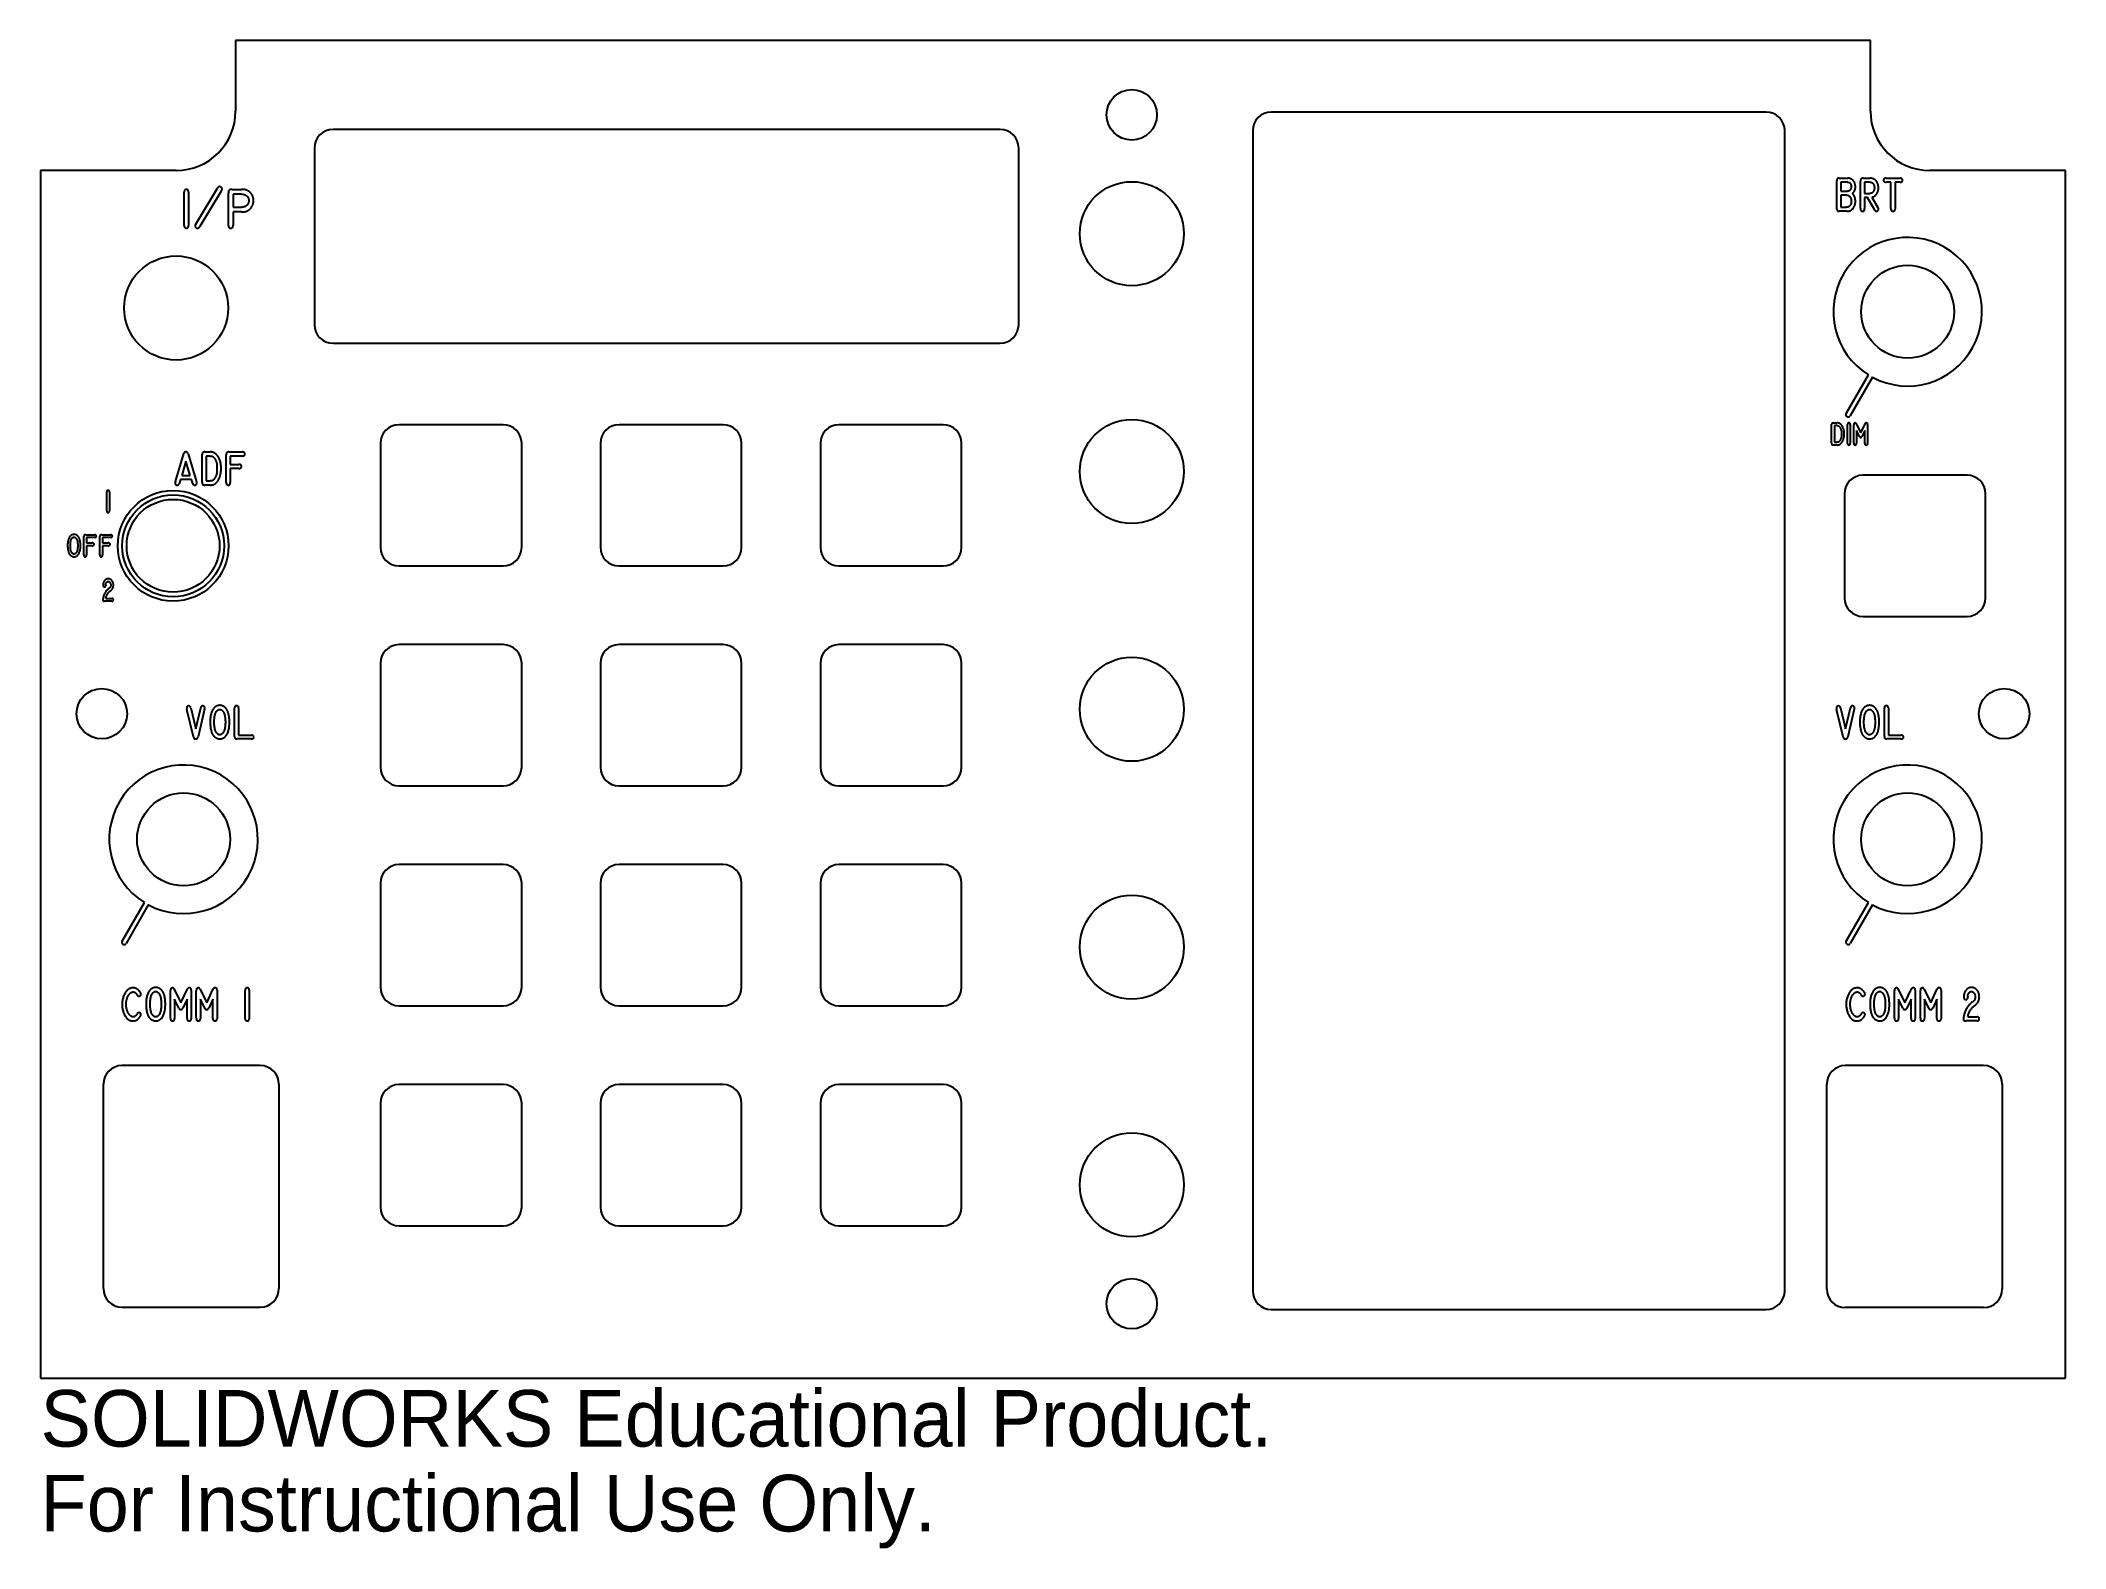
# Model space of a CAD drawing. Header units: inches. Extents: x -3.41 to 3.41, y 2.1 to 7.17.
import ezdxf

# ---------------------------------------------------------------- set-up
doc = ezdxf.new("R2010")
doc.units = ezdxf.units.IN
doc.header["$MEASUREMENT"] = 0
doc.styles.add('SLDTEXTSTYLE1', font='Arail.ttf')

msp = doc.modelspace()

# ---------------------------------------------------------------- texts
at = {"color": 7, "linetype": 'Continuous', "char_height": 0.1903, "attachment_point": 1, "style": 'SLDTEXTSTYLE1'}
for s, insert in [('SOLIDWORKS Educational Product.', (-3.4062, 2.6342)), ('For Instructional Use Only.', (-3.4062, 2.3488))]:
    msp.add_mtext(s, dxfattribs=dict(at, insert=insert))

# ---------------------------------------------------------------- linework, layer by layer
at = {"color": 1, "linetype": 'Continuous', "lineweight": 25}
for p, q in [((-2.75, 7.1744), (-2.75, 6.9369)), ((2.75, 7.1744), (-2.75, 7.1744)), ((2.75, 6.9369), (2.75, 7.1744)), ((2.3993, 6.9336), (0.7345, 6.9336)), ((-2.4845, 6.8127), (-2.4845, 6.2182)), ((-0.178, 6.8752), (-2.422, 6.8752)), ((-0.1155, 6.2182), (-0.1155, 6.8127)), ((0.672, 6.8711), (0.672, 2.9677)), ((2.4618, 2.9677), (2.4618, 6.8711)), ((-3.4062, 6.7369), (-3.4062, 2.6744)), ((-2.95, 6.7369), (-3.4062, 6.7369)), ((-2.8841, 6.5568), (-2.8112, 6.6775)), ((2.6371, 6.6085), (2.6371, 6.7028)), ((2.6453, 6.7113), (2.6743, 6.7113)), ((2.6731, 6.6975), (2.6509, 6.6975)), ((2.6509, 6.6975), (2.6509, 6.6678)), ((2.7168, 6.6094), (2.7168, 6.7016)), ((2.7263, 6.7113), (2.7484, 6.7113)), ((2.7305, 6.6975), (2.7305, 6.66)), ((2.7489, 6.6975), (2.7305, 6.6975)), ((2.8191, 6.6975), (2.8024, 6.6975)), ((2.8031, 6.7113), (2.8499, 6.7113)), ((2.8191, 6.6091), (2.8191, 6.6975)), ((2.8329, 6.6975), (2.8329, 6.6082)), ((2.8495, 6.6975), (2.8329, 6.6975)), ((3.4062, 6.7369), (2.95, 6.7369)), ((3.4062, 2.6744), (3.4062, 6.7369)), ((-2.9227, 6.5522), (-2.9227, 6.664)), ((-2.9085, 6.6646), (-2.9085, 6.5522)), ((-2.7983, 6.6675), (-2.87, 6.5488)), ((-2.7743, 6.5523), (-2.7743, 6.6616)), ((-2.7613, 6.6734), (-2.7295, 6.6734)), ((-2.7301, 6.6573), (-2.7582, 6.6573)), ((-2.7582, 6.6573), (-2.7582, 6.6136)), ((-2.7582, 6.6136), (-2.7289, 6.6136)), ((2.6703, 6.654), (2.65, 6.654)), ((2.65, 6.654), (2.65, 6.6135)), ((2.65, 6.6135), (2.6691, 6.6135)), ((2.6509, 6.6678), (2.6733, 6.6678)), ((2.6901, 6.6603), (2.6894, 6.6602)), ((2.6902, 6.6603), (2.6901, 6.6603)), ((2.7305, 6.66), (2.7479, 6.66)), ((2.7305, 6.6463), (2.7305, 6.6088)), ((2.7397, 6.6463), (2.7305, 6.6463)), ((2.7645, 6.6036), (2.7397, 6.6463)), ((2.7564, 6.6473), (2.7551, 6.6469)), ((2.7551, 6.6469), (2.7747, 6.6129)), ((2.7747, 6.6129), (2.7752, 6.6121)), ((-2.7582, 6.5975), (-2.7582, 6.5534)), ((-2.7305, 6.5975), (-2.7582, 6.5975)), ((2.6701, 6.5997), (2.6453, 6.5997)), ((-2.422, 6.1557), (-0.178, 6.1557)), ((2.6685, 5.9192), (2.7435, 6.0491)), ((2.7565, 6.0416), (2.6815, 5.9117)), ((-1.85, 5.8819), (-2.2, 5.8819)), ((-1.11, 5.8819), (-1.46, 5.8819)), ((-0.37, 5.8819), (-0.72, 5.8819)), ((2.6194, 5.8203), (2.6194, 5.8821)), ((2.6251, 5.8879), (2.6374, 5.8879)), ((2.6286, 5.8787), (2.6286, 5.8227)), ((2.6376, 5.8787), (2.6286, 5.8787)), ((2.6733, 5.8186), (2.6733, 5.8825)), ((2.6823, 5.8829), (2.6823, 5.8186)), ((2.6939, 5.8196), (2.6939, 5.8818)), ((2.7024, 5.8848), (2.7172, 5.8543)), ((2.7031, 5.8623), (2.7031, 5.8194)), ((2.7128, 5.842), (2.7031, 5.8623)), ((2.7172, 5.8543), (2.7318, 5.8853)), ((2.7311, 5.8623), (2.7216, 5.8426)), ((2.7311, 5.8191), (2.7311, 5.8623)), ((2.7403, 5.883), (2.7403, 5.8186)), ((-2.2625, 5.8194), (-2.2625, 5.4694)), ((-1.7875, 5.4694), (-1.7875, 5.8194)), ((-1.5225, 5.8194), (-1.5225, 5.4694)), ((-1.0475, 5.4694), (-1.0475, 5.8194)), ((-0.7825, 5.8194), (-0.7825, 5.4694)), ((-0.3075, 5.4694), (-0.3075, 5.8194)), ((2.6376, 5.8135), (2.6249, 5.8135)), ((2.6286, 5.8227), (2.6375, 5.8227)), ((-2.9523, 5.6905), (-2.9238, 5.7854)), ((-2.9169, 5.7593), (-2.9313, 5.7111)), ((-2.9025, 5.7111), (-2.9169, 5.7593)), ((-2.9099, 5.7839), (-2.8811, 5.6894)), ((-2.8621, 5.6888), (-2.8621, 5.7815)), ((-2.8536, 5.7902), (-2.8352, 5.7902)), ((-2.8484, 5.7764), (-2.8484, 5.6925)), ((-2.8349, 5.7764), (-2.8484, 5.7764)), ((-2.7815, 5.6877), (-2.7815, 5.7809)), ((-2.7722, 5.7902), (-2.7268, 5.7902)), ((-2.7677, 5.7764), (-2.7677, 5.7483)), ((-2.7268, 5.7764), (-2.7677, 5.7764)), ((-2.7677, 5.7483), (-2.739, 5.7483)), ((-2.7677, 5.7345), (-2.7677, 5.6877)), ((-2.7394, 5.7345), (-2.7677, 5.7345)), ((-3.1833, 5.5918), (-3.1833, 5.6557)), ((-3.1743, 5.6561), (-3.1743, 5.5918)), ((-2.9357, 5.6973), (-2.94, 5.6829)), ((-2.8982, 5.6973), (-2.9357, 5.6973)), ((-2.9313, 5.7111), (-2.9025, 5.7111)), ((-2.894, 5.6837), (-2.8982, 5.6973)), ((-2.8349, 5.6787), (-2.8539, 5.6787)), ((-2.8484, 5.6925), (-2.8351, 5.6925)), ((3.075, 5.7119), (2.725, 5.7119)), ((2.6625, 5.6494), (2.6625, 5.2994)), ((3.1375, 5.2994), (3.1375, 5.6494)), ((-3.2933, 5.5128), (-3.2933, 5.5128)), ((-3.2602, 5.4435), (-3.2602, 5.5056)), ((-3.254, 5.5118), (-3.2238, 5.5118)), ((-3.2511, 5.5026), (-3.2511, 5.4839)), ((-3.2238, 5.5026), (-3.2511, 5.5026)), ((-3.2511, 5.4839), (-3.232, 5.4839)), ((-3.2511, 5.4747), (-3.2511, 5.4435)), ((-3.2322, 5.4747), (-3.2511, 5.4747)), ((-3.2064, 5.4435), (-3.2064, 5.5056)), ((-3.2003, 5.5118), (-3.17, 5.5118)), ((-3.1973, 5.5026), (-3.1973, 5.4839)), ((-3.17, 5.5026), (-3.1973, 5.5026)), ((-3.1973, 5.4839), (-3.1782, 5.4839)), ((-3.1973, 5.4747), (-3.1973, 5.4435)), ((-3.1784, 5.4747), (-3.1973, 5.4747)), ((-2.2, 5.4069), (-1.85, 5.4069)), ((-1.46, 5.4069), (-1.11, 5.4069)), ((-0.72, 5.4069), (-0.37, 5.4069)), ((-3.1867, 5.3429), (-3.1866, 5.3421)), ((-3.1866, 5.3421), (-3.1866, 5.3414)), ((-3.166, 5.2882), (-3.1905, 5.2882)), ((-3.1865, 5.2977), (-3.1866, 5.2974)), ((-3.1866, 5.2974), (-3.166, 5.2974)), ((2.725, 5.2369), (3.075, 5.2369)), ((-1.85, 5.1419), (-2.2, 5.1419)), ((-1.11, 5.1419), (-1.46, 5.1419)), ((-0.37, 5.1419), (-0.72, 5.1419)), ((-2.2625, 5.0794), (-2.2625, 4.7294)), ((-1.7875, 4.7294), (-1.7875, 5.0794)), ((-1.5225, 5.0794), (-1.5225, 4.7294)), ((-1.0475, 4.7294), (-1.0475, 5.0794)), ((-0.7825, 5.0794), (-0.7825, 4.7294)), ((-0.3075, 4.7294), (-0.3075, 5.0794)), ((-2.8917, 4.8315), (-2.9138, 4.9242)), ((-2.9009, 4.9295), (-2.8842, 4.859)), ((-2.8842, 4.859), (-2.8674, 4.929)), ((-2.8543, 4.925), (-2.8763, 4.832)), ((-2.8029, 4.9378), (-2.8029, 4.9378)), ((-2.7532, 4.833), (-2.7532, 4.9288)), ((-2.7397, 4.9288), (-2.7397, 4.8369)), ((2.6583, 4.8315), (2.6362, 4.9242)), ((2.6491, 4.9295), (2.6658, 4.859)), ((2.6658, 4.859), (2.6826, 4.929)), ((2.6957, 4.925), (2.6737, 4.832)), ((2.7471, 4.9378), (2.7471, 4.9378)), ((2.7968, 4.833), (2.7968, 4.9288)), ((2.8103, 4.9288), (2.8103, 4.8369)), ((-2.7397, 4.8369), (-2.6965, 4.8369)), ((2.8103, 4.8369), (2.8535, 4.8369)), ((-2.6973, 4.8247), (-2.7451, 4.8247)), ((2.8527, 4.8247), (2.8049, 4.8247)), ((-2.2, 4.6669), (-1.85, 4.6669)), ((-1.46, 4.6669), (-1.11, 4.6669)), ((-0.72, 4.6669), (-0.37, 4.6669)), ((-1.85, 4.4019), (-2.2, 4.4019)), ((-1.11, 4.4019), (-1.46, 4.4019)), ((-0.37, 4.4019), (-0.72, 4.4019)), ((-2.2625, 4.3394), (-2.2625, 3.9894)), ((-1.7875, 3.9894), (-1.7875, 4.3394)), ((-1.5225, 4.3394), (-1.5225, 3.9894)), ((-1.0475, 3.9894), (-1.0475, 4.3394)), ((-0.7825, 4.3394), (-0.7825, 3.9894)), ((-0.3075, 3.9894), (-0.3075, 4.3394)), ((-3.1315, 4.1442), (-3.0565, 4.2741)), ((-3.0435, 4.2666), (-3.1185, 4.1367)), ((2.6685, 4.1442), (2.7435, 4.2741)), ((2.7565, 4.2666), (2.6815, 4.1367)), ((-3.0948, 3.9873), (-3.0948, 3.9873)), ((-3.0185, 3.9889), (-3.0185, 3.9889)), ((-2.9689, 3.8849), (-2.9689, 3.9782)), ((-2.9562, 3.9828), (-2.9341, 3.937)), ((-2.9341, 3.937), (-2.912, 3.9834)), ((-2.8993, 3.98), (-2.8993, 3.8834)), ((-2.882, 3.8849), (-2.882, 3.9782)), ((-2.8693, 3.9828), (-2.8472, 3.937)), ((-2.8472, 3.937), (-2.8252, 3.9834)), ((-2.8124, 3.98), (-2.8124, 3.8834)), ((-2.7174, 3.8834), (-2.7174, 3.9793)), ((-2.704, 3.9798), (-2.704, 3.8834)), ((2.7052, 3.9873), (2.7052, 3.9873)), ((2.7815, 3.9889), (2.7815, 3.9889)), ((2.8311, 3.8849), (2.8311, 3.9782)), ((2.8438, 3.9828), (2.8659, 3.937)), ((2.8659, 3.937), (2.888, 3.9834)), ((2.9007, 3.98), (2.9007, 3.8834)), ((2.918, 3.8849), (2.918, 3.9782)), ((2.9307, 3.9828), (2.9528, 3.937)), ((2.9528, 3.937), (2.9748, 3.9834)), ((2.9876, 3.98), (2.9876, 3.8834)), ((3.0775, 3.9578), (3.0776, 3.9566)), ((3.0776, 3.9566), (3.0776, 3.9556)), ((-2.9552, 3.9489), (-2.9552, 3.8846)), ((-2.9406, 3.9186), (-2.9552, 3.9489)), ((-2.9131, 3.9489), (-2.9273, 3.9194)), ((-2.9131, 3.8842), (-2.9131, 3.9489)), ((-2.8683, 3.9489), (-2.8683, 3.8846)), ((-2.8537, 3.9186), (-2.8683, 3.9489)), ((-2.8262, 3.9489), (-2.8404, 3.9194)), ((-2.8262, 3.8842), (-2.8262, 3.9489)), ((-2.2, 3.9269), (-1.85, 3.9269)), ((-1.46, 3.9269), (-1.11, 3.9269)), ((-0.72, 3.9269), (-0.37, 3.9269)), ((2.8448, 3.9489), (2.8448, 3.8846)), ((2.8594, 3.9186), (2.8448, 3.9489)), ((2.8869, 3.9489), (2.8727, 3.9194)), ((2.8869, 3.8842), (2.8869, 3.9489)), ((2.9317, 3.9489), (2.9317, 3.8846)), ((2.9463, 3.9186), (2.9317, 3.9489)), ((2.9738, 3.9489), (2.9596, 3.9194)), ((2.9738, 3.8842), (2.9738, 3.9489)), ((3.0778, 3.8901), (3.0776, 3.8895)), ((3.0776, 3.8895), (3.1086, 3.8895)), ((3.1086, 3.8758), (3.0718, 3.8758)), ((-2.6668, 3.7257), (-3.1323, 3.7257)), ((3.1309, 3.7257), (2.6654, 3.7257)), ((-3.1948, 2.9756), (-3.1948, 3.6632)), ((-2.6043, 3.6632), (-2.6043, 2.9756)), ((-1.85, 3.6619), (-2.2, 3.6619)), ((-1.11, 3.6619), (-1.46, 3.6619)), ((-0.37, 3.6619), (-0.72, 3.6619)), ((2.6029, 2.9743), (2.6029, 3.6632)), ((3.1934, 3.6632), (3.1934, 2.9743)), ((-2.2625, 3.5994), (-2.2625, 3.2494)), ((-1.7875, 3.2494), (-1.7875, 3.5994)), ((-1.5225, 3.5994), (-1.5225, 3.2494)), ((-1.0475, 3.2494), (-1.0475, 3.5994)), ((-0.7825, 3.5994), (-0.7825, 3.2494)), ((-0.3075, 3.2494), (-0.3075, 3.5994)), ((-2.2, 3.1869), (-1.85, 3.1869)), ((-1.46, 3.1869), (-1.11, 3.1869)), ((-0.72, 3.1869), (-0.37, 3.1869)), ((-3.1323, 2.9131), (-2.6668, 2.9131)), ((0.7345, 2.9052), (2.3993, 2.9052)), ((3.1309, 2.9118), (2.6654, 2.9118)), ((-3.4062, 2.6744), (3.4062, 2.6744))]:
    msp.add_line(p, q, dxfattribs=at)
for centre, radius in [((0.265, 6.9244), 0.0848), ((0.265, 6.5244), 0.175), ((-2.95, 6.2744), 0.175), ((2.875, 6.2619), 0.1563), ((0.265, 5.7244), 0.175), ((-2.96, 5.4744), 0.1862), ((-2.96, 5.4744), 0.1713), ((-2.96, 5.4744), 0.1562), ((0.265, 4.9244), 0.175), ((-3.2, 4.9094), 0.0848), ((3.2, 4.9094), 0.0848), ((-2.925, 4.4869), 0.1563), ((2.875, 4.4869), 0.1563), ((0.265, 4.1244), 0.175), ((0.265, 3.3244), 0.175), ((0.265, 2.9244), 0.0847)]:
    msp.add_circle(centre, radius, dxfattribs=at)
for centre, radius, start, end in [((-2.95, 6.9369), 0.2, 270, 0), ((0.7345, 6.8711), 0.0625, 90, 180), ((2.3993, 6.8711), 0.0625, 0, 90), ((2.95, 6.9369), 0.2, 180, 270), ((-2.422, 6.8127), 0.0625, 90, 180), ((-0.178, 6.8127), 0.0625, 0, 90), ((2.875, 6.2619), 0.25, 241.71894, 238.28106), ((-2.422, 6.2182), 0.0625, 180, 270), ((-0.178, 6.2182), 0.0625, 270, 0), ((2.75, 6.0454), 0.0075, 149.14053, 150), ((2.75, 6.0454), 0.0075, 330, 330.85947), ((-2.2, 5.8194), 0.0625, 90, 180), ((-1.85, 5.8194), 0.0625, 0, 90), ((-1.46, 5.8194), 0.0625, 90, 180), ((-1.11, 5.8194), 0.0625, 0, 90), ((-0.72, 5.8194), 0.0625, 90, 180), ((-0.37, 5.8194), 0.0625, 0, 90), ((2.675, 5.9155), 0.0075, 150, 330), ((2.725, 5.6494), 0.0625, 90, 180), ((3.075, 5.6494), 0.0625, 0, 90), ((-2.2, 5.4694), 0.0625, 180, 270), ((-1.85, 5.4694), 0.0625, 270, 0), ((-1.46, 5.4694), 0.0625, 180, 270), ((-1.11, 5.4694), 0.0625, 270, 0), ((-0.72, 5.4694), 0.0625, 180, 270), ((-0.37, 5.4694), 0.0625, 270, 0), ((2.725, 5.2994), 0.0625, 180, 270), ((3.075, 5.2994), 0.0625, 270, 0), ((-2.2, 5.0794), 0.0625, 90, 180), ((-1.85, 5.0794), 0.0625, 0, 90), ((-1.46, 5.0794), 0.0625, 90, 180), ((-1.11, 5.0794), 0.0625, 0, 90), ((-0.72, 5.0794), 0.0625, 90, 180), ((-0.37, 5.0794), 0.0625, 0, 90), ((-2.925, 4.4869), 0.25, 241.71894, 238.28106), ((-2.2, 4.7294), 0.0625, 180, 270), ((-1.85, 4.7294), 0.0625, 270, 0), ((-1.46, 4.7294), 0.0625, 180, 270), ((-1.11, 4.7294), 0.0625, 270, 0), ((-0.72, 4.7294), 0.0625, 180, 270), ((-0.37, 4.7294), 0.0625, 270, 0), ((2.875, 4.4869), 0.25, 241.71894, 238.28106), ((-2.2, 4.3394), 0.0625, 90, 180), ((-1.85, 4.3394), 0.0625, 0, 90), ((-1.46, 4.3394), 0.0625, 90, 180), ((-1.11, 4.3394), 0.0625, 0, 90), ((-0.72, 4.3394), 0.0625, 90, 180), ((-0.37, 4.3394), 0.0625, 0, 90), ((-3.05, 4.2704), 0.0075, 149.14053, 150), ((-3.05, 4.2704), 0.0075, 330, 330.85947), ((2.75, 4.2704), 0.0075, 149.14053, 150), ((2.75, 4.2704), 0.0075, 330, 330.85947), ((-3.125, 4.1405), 0.0075, 150, 330), ((2.675, 4.1405), 0.0075, 150, 330), ((-2.2, 3.9894), 0.0625, 180, 270), ((-1.85, 3.9894), 0.0625, 270, 0), ((-1.46, 3.9894), 0.0625, 180, 270), ((-1.11, 3.9894), 0.0625, 270, 0), ((-0.72, 3.9894), 0.0625, 180, 270), ((-0.37, 3.9894), 0.0625, 270, 0), ((-3.1323, 3.6632), 0.0625, 90, 180), ((-2.6668, 3.6632), 0.0625, 0, 90), ((2.6654, 3.6632), 0.0625, 90, 180), ((3.1309, 3.6632), 0.0625, 0, 90), ((-2.2, 3.5994), 0.0625, 90, 180), ((-1.85, 3.5994), 0.0625, 0, 90), ((-1.46, 3.5994), 0.0625, 90, 180), ((-1.11, 3.5994), 0.0625, 0, 90), ((-0.72, 3.5994), 0.0625, 90, 180), ((-0.37, 3.5994), 0.0625, 0, 90), ((-2.2, 3.2494), 0.0625, 180, 270), ((-1.85, 3.2494), 0.0625, 270, 0), ((-1.46, 3.2494), 0.0625, 180, 270), ((-1.11, 3.2494), 0.0625, 270, 0), ((-0.72, 3.2494), 0.0625, 180, 270), ((-0.37, 3.2494), 0.0625, 270, 0), ((-3.1323, 2.9756), 0.0625, 180, 270), ((-2.6668, 2.9756), 0.0625, 270, 0), ((0.7345, 2.9677), 0.0625, 180, 270), ((2.3993, 2.9677), 0.0625, 270, 0), ((2.6654, 2.9743), 0.0625, 180, 270), ((3.1309, 2.9743), 0.0625, 270, 0)]:
    msp.add_arc(centre, radius, start, end, dxfattribs=at)
for points, knots in [([(-2.8033, 6.6827), (-2.8041, 6.6827), (-2.8056, 6.6826), (-2.8078, 6.6816), (-2.8097, 6.6798), (-2.8106, 6.6783), (-2.8112, 6.6775)], [0, 0, 0, 0, 0.225678, 0.450783, 0.704293, 1, 1, 1, 1]), ([(-2.7953, 6.6745), (-2.7954, 6.6751), (-2.7954, 6.6762), (-2.796, 6.6777), (-2.7966, 6.6791), (-2.7977, 6.6803), (-2.7989, 6.6814), (-2.8003, 6.6821), (-2.8018, 6.6826), (-2.8028, 6.6827), (-2.8033, 6.6827)], [0, 0, 0, 0, 0.132222, 0.256317, 0.378962, 0.505713, 0.630747, 0.752456, 0.874431, 1, 1, 1, 1]), ([(2.6453, 6.7113), (2.6446, 6.7112), (2.6433, 6.7112), (2.6415, 6.7108), (2.64, 6.7102), (2.6389, 6.7093), (2.638, 6.7081), (2.6375, 6.7066), (2.6371, 6.7048), (2.6371, 6.7035), (2.6371, 6.7028)], [0, 0, 0, 0, 0.153418, 0.28694, 0.399948, 0.500488, 0.60033, 0.713654, 0.846476, 1, 1, 1, 1]), ([(2.6731, 6.6975), (2.6737, 6.6975), (2.6746, 6.6975), (2.6759, 6.6974), (2.6771, 6.6972), (2.6783, 6.697), (2.6798, 6.6963), (2.6807, 6.6955), (2.6812, 6.695)], [0, 0, 0, 0, 0.175434, 0.326485, 0.459201, 0.570988, 0.779712, 1, 1, 1, 1]), ([(2.6995, 6.6827), (2.6994, 6.6837), (2.6993, 6.6857), (2.699, 6.6886), (2.6984, 6.6914), (2.6976, 6.694), (2.6966, 6.6965), (2.6954, 6.6988), (2.6939, 6.701), (2.6923, 6.7031), (2.6905, 6.7049), (2.6885, 6.7065), (2.6865, 6.7079), (2.6843, 6.7091), (2.682, 6.71), (2.6795, 6.7107), (2.677, 6.7111), (2.6752, 6.7112), (2.6743, 6.7113)], [0, 0, 0, 0, 0.071163, 0.139888, 0.206201, 0.270907, 0.333896, 0.395916, 0.457578, 0.519949, 0.581539, 0.64133, 0.699496, 0.75794, 0.816356, 0.875859, 0.936805, 1, 1, 1, 1]), ([(2.6812, 6.695), (2.6819, 6.6942), (2.6833, 6.6926), (2.6847, 6.6896), (2.6855, 6.6863), (2.6857, 6.6839), (2.6857, 6.6827)], [0, 0, 0, 0, 0.237393, 0.476907, 0.729232, 1, 1, 1, 1]), ([(2.6857, 6.6827), (2.6857, 6.6815), (2.6856, 6.6792), (2.6847, 6.676), (2.6834, 6.673), (2.682, 6.6714), (2.6814, 6.6706)], [0, 0, 0, 0, 0.272613, 0.524648, 0.762792, 1, 1, 1, 1]), ([(2.6902, 6.6603), (2.691, 6.6611), (2.6925, 6.6626), (2.6944, 6.6651), (2.696, 6.6678), (2.6973, 6.6705), (2.6983, 6.6734), (2.699, 6.6764), (2.6995, 6.6795), (2.6995, 6.6817), (2.6995, 6.6827)], [0, 0, 0, 0, 0.130448, 0.255249, 0.378267, 0.498696, 0.620432, 0.744204, 0.869703, 1, 1, 1, 1]), ([(2.7263, 6.7113), (2.7255, 6.7112), (2.7239, 6.7112), (2.7218, 6.7107), (2.72, 6.71), (2.7186, 6.709), (2.7176, 6.7076), (2.717, 6.7059), (2.7167, 6.7039), (2.7167, 6.7024), (2.7168, 6.7016)], [0, 0, 0, 0, 0.156431, 0.290091, 0.40676, 0.5099, 0.612128, 0.722875, 0.85092, 1, 1, 1, 1]), ([(2.7771, 6.679), (2.777, 6.6801), (2.777, 6.6824), (2.7765, 6.6858), (2.7759, 6.689), (2.7749, 6.692), (2.7738, 6.6949), (2.7724, 6.6975), (2.7709, 6.7), (2.769, 6.7023), (2.767, 6.7043), (2.7648, 6.7061), (2.7624, 6.7077), (2.7599, 6.7089), (2.7572, 6.71), (2.7544, 6.7106), (2.7515, 6.7111), (2.7495, 6.7112), (2.7484, 6.7113)], [0, 0, 0, 0, 0.073364, 0.143215, 0.210348, 0.275297, 0.338397, 0.400135, 0.461113, 0.521785, 0.581765, 0.640635, 0.698268, 0.75618, 0.814631, 0.874158, 0.93613, 1, 1, 1, 1]), ([(2.7489, 6.6975), (2.7497, 6.6975), (2.7511, 6.6975), (2.753, 6.6972), (2.7546, 6.6967), (2.7555, 6.6961), (2.7559, 6.6958)], [0, 0, 0, 0, 0.315693, 0.564506, 0.780447, 1, 1, 1, 1]), ([(2.7559, 6.6958), (2.7565, 6.6953), (2.7576, 6.6945), (2.759, 6.6928), (2.7603, 6.6909), (2.7614, 6.6888), (2.7622, 6.6865), (2.7629, 6.684), (2.7632, 6.6814), (2.7633, 6.6797), (2.7633, 6.6788)], [0, 0, 0, 0, 0.10957, 0.222415, 0.338815, 0.463179, 0.592338, 0.724167, 0.859489, 1, 1, 1, 1]), ([(2.7564, 6.6473), (2.7572, 6.6475), (2.7586, 6.6479), (2.7607, 6.6489), (2.7628, 6.6499), (2.7646, 6.6513), (2.7664, 6.6528), (2.7681, 6.6545), (2.7697, 6.6563), (2.7712, 6.6584), (2.7725, 6.6606), (2.7737, 6.663), (2.7747, 6.6654), (2.7755, 6.6679), (2.7762, 6.6705), (2.7767, 6.6733), (2.7769, 6.6761), (2.777, 6.678), (2.7771, 6.679)], [0, 0, 0, 0, 0.056877, 0.113653, 0.169591, 0.225836, 0.283188, 0.342391, 0.402654, 0.465709, 0.529811, 0.594269, 0.658351, 0.723787, 0.790363, 0.858403, 0.928146, 1, 1, 1, 1]), ([(2.7633, 6.6788), (2.7633, 6.6781), (2.7632, 6.6766), (2.763, 6.6745), (2.7626, 6.6724), (2.762, 6.6704), (2.7612, 6.6685), (2.7603, 6.6668), (2.7592, 6.6651), (2.7584, 6.6642), (2.758, 6.6637)], [0, 0, 0, 0, 0.134755, 0.265779, 0.394316, 0.520715, 0.644887, 0.765328, 0.883503, 1, 1, 1, 1]), ([(2.8031, 6.7113), (2.8023, 6.7112), (2.801, 6.7112), (2.7991, 6.7109), (2.7975, 6.7104), (2.7962, 6.7097), (2.7952, 6.7087), (2.7945, 6.7076), (2.7941, 6.7062), (2.794, 6.7052), (2.794, 6.7046)], [0, 0, 0, 0, 0.167323, 0.313121, 0.442287, 0.556528, 0.662167, 0.766597, 0.876726, 1, 1, 1, 1]), ([(2.794, 6.7046), (2.7941, 6.7041), (2.7941, 6.703), (2.7945, 6.7015), (2.7952, 6.7003), (2.7961, 6.6993), (2.7973, 6.6984), (2.7988, 6.6979), (2.8005, 6.6975), (2.8017, 6.6975), (2.8024, 6.6975)], [0, 0, 0, 0, 0.133678, 0.251666, 0.363043, 0.470938, 0.583364, 0.705585, 0.843366, 1, 1, 1, 1]), ([(2.8495, 6.6975), (2.8502, 6.6975), (2.8514, 6.6975), (2.8532, 6.6979), (2.8547, 6.6984), (2.8559, 6.6991), (2.8569, 6.7001), (2.8576, 6.7012), (2.858, 6.7026), (2.858, 6.7036), (2.8581, 6.7041)], [0, 0, 0, 0, 0.162898, 0.306747, 0.431731, 0.546375, 0.653434, 0.760997, 0.873616, 1, 1, 1, 1]), ([(2.8581, 6.7041), (2.858, 6.7047), (2.858, 6.7057), (2.8576, 6.7072), (2.8569, 6.7085), (2.856, 6.7095), (2.8548, 6.7103), (2.8534, 6.7108), (2.8517, 6.7112), (2.8505, 6.7112), (2.8499, 6.7113)], [0, 0, 0, 0, 0.135496, 0.255088, 0.36798, 0.476022, 0.587258, 0.709321, 0.845141, 1, 1, 1, 1]), ([(-2.9218, 6.6701), (-2.922, 6.6698), (-2.9223, 6.6692), (-2.9226, 6.6679), (-2.9227, 6.6662), (-2.9227, 6.6648), (-2.9227, 6.664)], [0, 0, 0, 0, 0.17074, 0.353681, 0.613671, 1, 1, 1, 1]), ([(-2.9155, 6.6734), (-2.9161, 6.6733), (-2.9173, 6.6732), (-2.919, 6.6726), (-2.9206, 6.6715), (-2.9214, 6.6706), (-2.9218, 6.6701)], [0, 0, 0, 0, 0.252822, 0.495908, 0.737887, 1, 1, 1, 1]), ([(-2.9085, 6.6646), (-2.9085, 6.6653), (-2.9085, 6.6666), (-2.9089, 6.6684), (-2.9094, 6.67), (-2.9102, 6.6713), (-2.9112, 6.6723), (-2.9124, 6.6729), (-2.9139, 6.6733), (-2.9149, 6.6733), (-2.9155, 6.6734)], [0, 0, 0, 0, 0.162458, 0.305977, 0.430072, 0.545023, 0.649455, 0.757993, 0.87186, 1, 1, 1, 1]), ([(-2.7983, 6.6675), (-2.798, 6.668), (-2.7974, 6.6689), (-2.7967, 6.6702), (-2.7961, 6.6712), (-2.7957, 6.6722), (-2.7953, 6.6732), (-2.7953, 6.6741), (-2.7953, 6.6745)], [0, 0, 0, 0, 0.231633, 0.419283, 0.567667, 0.672051, 0.835803, 1, 1, 1, 1]), ([(-2.7613, 6.6734), (-2.7625, 6.6734), (-2.7646, 6.6734), (-2.7675, 6.673), (-2.7699, 6.6723), (-2.7718, 6.6711), (-2.7731, 6.6694), (-2.7739, 6.6672), (-2.7743, 6.6646), (-2.7743, 6.6626), (-2.7743, 6.6616)], [0, 0, 0, 0, 0.165258, 0.305635, 0.420367, 0.518745, 0.613967, 0.721657, 0.848926, 1, 1, 1, 1]), ([(-2.7301, 6.6573), (-2.7291, 6.6573), (-2.7273, 6.6572), (-2.7247, 6.6569), (-2.7222, 6.6565), (-2.7199, 6.6558), (-2.7177, 6.6551), (-2.7157, 6.654), (-2.7138, 6.6529), (-2.7121, 6.6515), (-2.7106, 6.65), (-2.7092, 6.6484), (-2.7081, 6.6466), (-2.7072, 6.6447), (-2.7064, 6.6427), (-2.7059, 6.6405), (-2.7056, 6.6382), (-2.7055, 6.6366), (-2.7055, 6.6358)], [0, 0, 0, 0, 0.075912, 0.147655, 0.215504, 0.280825, 0.343669, 0.404383, 0.464387, 0.522846, 0.58088, 0.63814, 0.694732, 0.751682, 0.810397, 0.871228, 0.933926, 1, 1, 1, 1]), ([(-2.7136, 6.671), (-2.7148, 6.6714), (-2.7172, 6.6722), (-2.7209, 6.673), (-2.725, 6.6733), (-2.7279, 6.6733), (-2.7295, 6.6734)], [0, 0, 0, 0, 0.233429, 0.4612018, 0.7082461, 1, 1, 1, 1]), ([(-2.7055, 6.6358), (-2.7055, 6.6349), (-2.7056, 6.6333), (-2.7059, 6.631), (-2.7065, 6.6288), (-2.7072, 6.6267), (-2.7081, 6.6248), (-2.7092, 6.623), (-2.7105, 6.6213), (-2.712, 6.6197), (-2.7136, 6.6183), (-2.7154, 6.6171), (-2.7173, 6.6161), (-2.7194, 6.6152), (-2.7216, 6.6145), (-2.7239, 6.614), (-2.7263, 6.6137), (-2.728, 6.6136), (-2.7289, 6.6136)], [0, 0, 0, 0, 0.068168, 0.132888, 0.194928, 0.255288, 0.314786, 0.373413, 0.431458, 0.491207, 0.55111, 0.610777, 0.670964, 0.732285, 0.795377, 0.860886, 0.928708, 1, 1, 1, 1]), ([(-2.7182, 6.5985), (-2.7171, 6.5988), (-2.7151, 6.5994), (-2.7121, 6.6005), (-2.7093, 6.6018), (-2.7066, 6.6034), (-2.7041, 6.6051), (-2.7017, 6.6071), (-2.6995, 6.6094), (-2.6975, 6.6118), (-2.6957, 6.6144), (-2.694, 6.6171), (-2.6926, 6.6199), (-2.6916, 6.6229), (-2.6906, 6.6259), (-2.69, 6.6291), (-2.6895, 6.6324), (-2.6895, 6.6346), (-2.6894, 6.6358)], [0, 0, 0, 0, 0.063816, 0.126211, 0.187763, 0.24795, 0.308692, 0.369176, 0.430624, 0.493103, 0.555853, 0.617568, 0.679601, 0.741474, 0.804222, 0.867914, 0.93307, 1, 1, 1, 1]), ([(-2.6894, 6.6358), (-2.6895, 6.6368), (-2.6895, 6.6388), (-2.6898, 6.6417), (-2.6904, 6.6445), (-2.6911, 6.6473), (-2.692, 6.65), (-2.6931, 6.6526), (-2.6945, 6.6551), (-2.696, 6.6575), (-2.6977, 6.6597), (-2.6995, 6.6619), (-2.7015, 6.6638), (-2.7036, 6.6656), (-2.7059, 6.6672), (-2.7083, 6.6687), (-2.7109, 6.67), (-2.7127, 6.6707), (-2.7136, 6.671)], [0, 0, 0, 0, 0.066425, 0.13066, 0.194391, 0.256508, 0.318872, 0.380267, 0.442133, 0.50425, 0.566759, 0.627429, 0.688381, 0.749597, 0.810511, 0.872513, 0.935744, 1, 1, 1, 1]), ([(2.6371, 6.6085), (2.6371, 6.6078), (2.6371, 6.6064), (2.6373, 6.6044), (2.6378, 6.6028), (2.6387, 6.6016), (2.6399, 6.6007), (2.6414, 6.6001), (2.6433, 6.5998), (2.6446, 6.5997), (2.6453, 6.5997)], [0, 0, 0, 0, 0.158927, 0.292508, 0.407271, 0.50605, 0.604069, 0.715862, 0.847228, 1, 1, 1, 1]), ([(2.6804, 6.6178), (2.68, 6.6174), (2.6794, 6.6167), (2.6783, 6.6157), (2.6772, 6.615), (2.6759, 6.6144), (2.6745, 6.614), (2.6729, 6.6137), (2.6711, 6.6135), (2.6698, 6.6135), (2.6691, 6.6135)], [0, 0, 0, 0, 0.119314, 0.231886, 0.340904, 0.448294, 0.563467, 0.691452, 0.837305, 1, 1, 1, 1]), ([(2.6703, 6.654), (2.6711, 6.654), (2.6726, 6.654), (2.6747, 6.6536), (2.6766, 6.6529), (2.6776, 6.6521), (2.6782, 6.6517)], [0, 0, 0, 0, 0.291508, 0.531713, 0.755971, 1, 1, 1, 1]), ([(2.6814, 6.6706), (2.6809, 6.6701), (2.68, 6.6692), (2.6785, 6.6685), (2.6772, 6.6681), (2.6761, 6.6679), (2.6748, 6.6678), (2.6738, 6.6678), (2.6733, 6.6678)], [0, 0, 0, 0, 0.226234, 0.43689, 0.548505, 0.679826, 0.829202, 1, 1, 1, 1]), ([(2.6782, 6.6517), (2.6787, 6.6512), (2.6799, 6.6502), (2.6813, 6.6484), (2.6826, 6.6463), (2.6837, 6.6441), (2.6846, 6.6416), (2.6852, 6.6391), (2.6856, 6.6364), (2.6857, 6.6346), (2.6857, 6.6337)], [0, 0, 0, 0, 0.110985, 0.225017, 0.343859, 0.469068, 0.598464, 0.729299, 0.863442, 1, 1, 1, 1]), ([(2.6857, 6.6337), (2.6857, 6.6329), (2.6857, 6.6314), (2.6854, 6.6292), (2.685, 6.627), (2.6844, 6.625), (2.6837, 6.623), (2.6827, 6.6212), (2.6816, 6.6194), (2.6808, 6.6183), (2.6804, 6.6178)], [0, 0, 0, 0, 0.136018, 0.267184, 0.394062, 0.517734, 0.639189, 0.759476, 0.879672, 1, 1, 1, 1]), ([(2.6876, 6.6052), (2.6885, 6.606), (2.6903, 6.6076), (2.6926, 6.6105), (2.6946, 6.6137), (2.6963, 6.6173), (2.6977, 6.6212), (2.6987, 6.6253), (2.6993, 6.6296), (2.6994, 6.6325), (2.6995, 6.634)], [0, 0, 0, 0, 0.1114673, 0.2251093, 0.3437232, 0.4668182, 0.5941811, 0.7247578, 0.8595468, 1, 1, 1, 1]), ([(2.6995, 6.634), (2.6995, 6.6353), (2.6994, 6.6377), (2.699, 6.6412), (2.6983, 6.6446), (2.6972, 6.6478), (2.6958, 6.6509), (2.694, 6.654), (2.6919, 6.6572), (2.6903, 6.6592), (2.6894, 6.6602)], [0, 0, 0, 0, 0.1284444, 0.2518473, 0.3711204, 0.4875672, 0.6051358, 0.72917, 0.8605817, 1, 1, 1, 1]), ([(2.7168, 6.6094), (2.7168, 6.6089), (2.7168, 6.6079), (2.7168, 6.6065), (2.7168, 6.6054), (2.7169, 6.6043), (2.7172, 6.6032), (2.7177, 6.6026), (2.7179, 6.6022)], [0, 0, 0, 0, 0.2254367, 0.4101036, 0.5560147, 0.6601259, 0.8283186, 1, 1, 1, 1]), ([(2.7236, 6.5997), (2.7242, 6.5997), (2.7253, 6.5997), (2.7268, 6.6001), (2.728, 6.6008), (2.729, 6.6017), (2.7297, 6.603), (2.7302, 6.6046), (2.7305, 6.6066), (2.7305, 6.608), (2.7305, 6.6088)], [0, 0, 0, 0, 0.130208, 0.245678, 0.347246, 0.445679, 0.551514, 0.676036, 0.825967, 1, 1, 1, 1]), ([(2.758, 6.6637), (2.7574, 6.6631), (2.7562, 6.6619), (2.7544, 6.6609), (2.7528, 6.6604), (2.7513, 6.6602), (2.7497, 6.6601), (2.7485, 6.6601), (2.7479, 6.66)], [0, 0, 0, 0, 0.230509, 0.443768, 0.55582, 0.68667, 0.83376, 1, 1, 1, 1]), ([(2.7774, 6.607), (2.7774, 6.6073), (2.7774, 6.608), (2.7772, 6.6089), (2.7768, 6.6095), (2.7764, 6.6102), (2.7759, 6.6111), (2.7755, 6.6118), (2.7752, 6.6121)], [0, 0, 0, 0, 0.194991, 0.357306, 0.455808, 0.594531, 0.77683, 1, 1, 1, 1]), ([(2.8191, 6.6091), (2.8191, 6.6085), (2.8191, 6.6076), (2.8192, 6.6063), (2.8192, 6.6052), (2.8194, 6.6042), (2.8197, 6.6031), (2.8202, 6.6024), (2.8205, 6.6021)], [0, 0, 0, 0, 0.216061, 0.395686, 0.53897, 0.649918, 0.827594, 1, 1, 1, 1]), ([(2.8261, 6.5997), (2.8267, 6.5997), (2.8277, 6.5997), (2.8292, 6.6), (2.8304, 6.6007), (2.8314, 6.6017), (2.8321, 6.6029), (2.8326, 6.6044), (2.8329, 6.6062), (2.8329, 6.6075), (2.8329, 6.6082)], [0, 0, 0, 0, 0.130347, 0.244669, 0.350952, 0.455284, 0.568005, 0.693429, 0.835176, 1, 1, 1, 1]), ([(-2.9227, 6.5522), (-2.9227, 6.5515), (-2.9227, 6.5504), (-2.9227, 6.549), (-2.9225, 6.548), (-2.9223, 6.5475), (-2.9222, 6.5472)], [0, 0, 0, 0, 0.403005, 0.651878, 0.824747, 1, 1, 1, 1]), ([(-2.9222, 6.5472), (-2.9218, 6.5467), (-2.9212, 6.5455), (-2.9195, 6.5443), (-2.9176, 6.5434), (-2.9162, 6.5433), (-2.9155, 6.5432)], [0, 0, 0, 0, 0.232738, 0.479688, 0.740584, 1, 1, 1, 1]), ([(-2.9155, 6.5432), (-2.9149, 6.5433), (-2.9136, 6.5434), (-2.9119, 6.5441), (-2.9103, 6.5451), (-2.9096, 6.546), (-2.9092, 6.5465)], [0, 0, 0, 0, 0.254027, 0.515009, 0.769478, 1, 1, 1, 1]), ([(-2.9092, 6.5465), (-2.9091, 6.5468), (-2.9088, 6.5475), (-2.9086, 6.5487), (-2.9085, 6.5503), (-2.9085, 6.5515), (-2.9085, 6.5522)], [0, 0, 0, 0, 0.195782, 0.389856, 0.639234, 1, 1, 1, 1]), ([(-2.8853, 6.5551), (-2.8856, 6.5544), (-2.8863, 6.5531), (-2.8864, 6.5517), (-2.8864, 6.551)], [0, 0, 0, 0, 0.5042711, 1, 1, 1, 1]), ([(-2.8864, 6.551), (-2.8864, 6.5504), (-2.8863, 6.5493), (-2.8859, 6.5478), (-2.8851, 6.5465), (-2.8841, 6.5453), (-2.8829, 6.5444), (-2.8815, 6.5438), (-2.8799, 6.5433), (-2.8788, 6.5433), (-2.8782, 6.5432)], [0, 0, 0, 0, 0.1330779, 0.2573104, 0.3758811, 0.4951505, 0.6154289, 0.7368946, 0.8626579, 1, 1, 1, 1]), ([(-2.8845, 6.5562), (-2.8847, 6.556), (-2.885, 6.5556), (-2.8852, 6.5552), (-2.8853, 6.5551)], [0, 0, 0, 0, 0.654489, 1, 1, 1, 1]), ([(-2.8841, 6.5568), (-2.8842, 6.5567), (-2.8843, 6.5566), (-2.8844, 6.5564), (-2.8845, 6.5562)], [0, 0, 0, 0, 0.402386, 1, 1, 1, 1]), ([(-2.8782, 6.5432), (-2.8774, 6.5433), (-2.8759, 6.5433), (-2.8742, 6.544), (-2.873, 6.5449), (-2.8721, 6.5459), (-2.8711, 6.5473), (-2.8704, 6.5483), (-2.87, 6.5488)], [0, 0, 0, 0, 0.228917, 0.420314, 0.523432, 0.652546, 0.813097, 1, 1, 1, 1]), ([(-2.7743, 6.5523), (-2.7743, 6.5515), (-2.7742, 6.5502), (-2.7738, 6.5483), (-2.7731, 6.5467), (-2.7722, 6.5454), (-2.7711, 6.5444), (-2.7696, 6.5437), (-2.768, 6.5433), (-2.7668, 6.5433), (-2.7661, 6.5432)], [0, 0, 0, 0, 0.152235, 0.289715, 0.411192, 0.523708, 0.632013, 0.743192, 0.865266, 1, 1, 1, 1]), ([(-2.7661, 6.5432), (-2.7655, 6.5433), (-2.7642, 6.5433), (-2.7625, 6.5437), (-2.7611, 6.5444), (-2.7599, 6.5455), (-2.7591, 6.547), (-2.7586, 6.5488), (-2.7582, 6.551), (-2.7582, 6.5526), (-2.7582, 6.5534)], [0, 0, 0, 0, 0.134091, 0.248882, 0.353478, 0.452181, 0.558597, 0.683233, 0.828316, 1, 1, 1, 1]), ([(-2.7305, 6.5975), (-2.7292, 6.5976), (-2.7268, 6.5976), (-2.7236, 6.5977), (-2.7208, 6.598), (-2.719, 6.5983), (-2.7182, 6.5985)], [0, 0, 0, 0, 0.317807, 0.569713, 0.785969, 1, 1, 1, 1]), ([(2.6701, 6.5997), (2.671, 6.5997), (2.6728, 6.5998), (2.6752, 6.6), (2.6775, 6.6004), (2.6797, 6.601), (2.6817, 6.6017), (2.6837, 6.6026), (2.6857, 6.6038), (2.6869, 6.6047), (2.6876, 6.6052)], [0, 0, 0, 0, 0.14329, 0.277649, 0.401785, 0.51747, 0.630937, 0.748935, 0.87129, 1, 1, 1, 1]), ([(2.7179, 6.6022), (2.7183, 6.6018), (2.719, 6.6011), (2.7203, 6.6003), (2.7219, 6.5998), (2.723, 6.5998), (2.7236, 6.5997)], [0, 0, 0, 0, 0.237756, 0.478138, 0.726722, 1, 1, 1, 1]), ([(2.7645, 6.6036), (2.7648, 6.6031), (2.7655, 6.6021), (2.7668, 6.6009), (2.7685, 6.6004), (2.7697, 6.6003), (2.7703, 6.6003)], [0, 0, 0, 0, 0.274637, 0.498417, 0.721247, 1, 1, 1, 1]), ([(2.7703, 6.6003), (2.7708, 6.6003), (2.7718, 6.6004), (2.7731, 6.6007), (2.7743, 6.6013), (2.7754, 6.602), (2.7763, 6.603), (2.7769, 6.6042), (2.7773, 6.6055), (2.7774, 6.6065), (2.7774, 6.607)], [0, 0, 0, 0, 0.136422, 0.260765, 0.383439, 0.501594, 0.620065, 0.737842, 0.863378, 1, 1, 1, 1]), ([(2.8205, 6.6021), (2.8208, 6.6017), (2.8216, 6.601), (2.8229, 6.6003), (2.8245, 6.5998), (2.8256, 6.5998), (2.8261, 6.5997)], [0, 0, 0, 0, 0.240761, 0.479221, 0.728437, 1, 1, 1, 1]), ([(2.6251, 5.8879), (2.6247, 5.8879), (2.6238, 5.8878), (2.6226, 5.8876), (2.6215, 5.8872), (2.6207, 5.8865), (2.62, 5.8857), (2.6196, 5.8846), (2.6194, 5.8834), (2.6194, 5.8825), (2.6194, 5.8821)], [0, 0, 0, 0, 0.146966, 0.277349, 0.394191, 0.502286, 0.610704, 0.725311, 0.853388, 1, 1, 1, 1]), ([(2.6528, 5.8807), (2.6523, 5.8812), (2.6513, 5.8824), (2.6495, 5.8838), (2.6478, 5.8851), (2.6459, 5.8861), (2.6439, 5.8869), (2.6418, 5.8875), (2.6396, 5.8878), (2.6381, 5.8878), (2.6374, 5.8879)], [0, 0, 0, 0, 0.131355, 0.257737, 0.38112, 0.501983, 0.622794, 0.744731, 0.870275, 1, 1, 1, 1]), ([(2.6376, 5.8787), (2.6379, 5.8787), (2.6386, 5.8787), (2.6395, 5.8786), (2.6403, 5.8785), (2.6412, 5.8783), (2.6423, 5.878), (2.643, 5.8775), (2.6434, 5.8772)], [0, 0, 0, 0, 0.166508, 0.311436, 0.443937, 0.556954, 0.772531, 1, 1, 1, 1]), ([(2.6434, 5.8772), (2.6438, 5.8769), (2.6447, 5.8763), (2.6458, 5.875), (2.6469, 5.8736), (2.6479, 5.872), (2.6489, 5.8703), (2.6498, 5.8684), (2.6506, 5.8664), (2.651, 5.865), (2.6512, 5.8643)], [0, 0, 0, 0, 0.100545, 0.207439, 0.324145, 0.450201, 0.58314, 0.718375, 0.856938, 1, 1, 1, 1]), ([(2.6512, 5.8643), (2.6515, 5.8634), (2.652, 5.8617), (2.6523, 5.8597), (2.6524, 5.8583), (2.6524, 5.8575), (2.6525, 5.8566), (2.6525, 5.8555), (2.6525, 5.8543), (2.6525, 5.8529), (2.6525, 5.8514), (2.6525, 5.8504), (2.6525, 5.8499)], [0, 0, 0, 0, 0.1934218, 0.369247, 0.4158161, 0.4712142, 0.5365508, 0.6106839, 0.6936392, 0.7865474, 0.8882968, 1, 1, 1, 1]), ([(2.6617, 5.8511), (2.6617, 5.8527), (2.6617, 5.8557), (2.6612, 5.86), (2.6606, 5.8641), (2.6597, 5.8679), (2.6584, 5.8714), (2.6569, 5.8747), (2.655, 5.8778), (2.6535, 5.8797), (2.6528, 5.8807)], [0, 0, 0, 0, 0.14806, 0.286938, 0.417196, 0.53918, 0.655973, 0.770984, 0.885171, 1, 1, 1, 1]), ([(2.6779, 5.8879), (2.6775, 5.8879), (2.6768, 5.8879), (2.6759, 5.8877), (2.675, 5.8873), (2.6744, 5.8867), (2.6738, 5.8859), (2.6735, 5.8849), (2.6733, 5.8838), (2.6733, 5.883), (2.6733, 5.8825)], [0, 0, 0, 0, 0.133193, 0.251302, 0.359721, 0.466654, 0.576878, 0.69945, 0.840923, 1, 1, 1, 1]), ([(2.6823, 5.8829), (2.6823, 5.8833), (2.6823, 5.884), (2.6821, 5.8851), (2.6817, 5.886), (2.6812, 5.8867), (2.6806, 5.8873), (2.6798, 5.8876), (2.6789, 5.8879), (2.6782, 5.8879), (2.6779, 5.8879)], [0, 0, 0, 0, 0.15643, 0.293263, 0.41466, 0.52624, 0.631691, 0.743212, 0.863665, 1, 1, 1, 1]), ([(2.6987, 5.8876), (2.6983, 5.8876), (2.6976, 5.8876), (2.6965, 5.8874), (2.6957, 5.8869), (2.695, 5.8864), (2.6945, 5.8855), (2.6941, 5.8845), (2.6939, 5.8832), (2.6939, 5.8823), (2.6939, 5.8818)], [0, 0, 0, 0, 0.136506, 0.255796, 0.361241, 0.461743, 0.567574, 0.690491, 0.832217, 1, 1, 1, 1]), ([(2.7024, 5.8848), (2.7023, 5.8851), (2.7021, 5.8856), (2.7017, 5.8862), (2.7013, 5.8867), (2.7008, 5.8872), (2.6999, 5.8876), (2.6991, 5.8876), (2.6987, 5.8876)], [0, 0, 0, 0, 0.166172, 0.312316, 0.436323, 0.54362, 0.750123, 1, 1, 1, 1]), ([(2.7358, 5.8879), (2.7354, 5.8879), (2.7346, 5.8879), (2.7334, 5.8874), (2.7324, 5.8865), (2.732, 5.8857), (2.7318, 5.8853)], [0, 0, 0, 0, 0.252116, 0.48342, 0.723785, 1, 1, 1, 1]), ([(2.7403, 5.883), (2.7403, 5.8834), (2.7403, 5.8842), (2.7401, 5.8853), (2.7398, 5.8862), (2.7394, 5.8869), (2.7387, 5.8873), (2.7379, 5.8877), (2.7369, 5.8879), (2.7362, 5.8879), (2.7358, 5.8879)], [0, 0, 0, 0, 0.163551, 0.300688, 0.41853, 0.518921, 0.616714, 0.724886, 0.852172, 1, 1, 1, 1]), ([(2.6194, 5.8203), (2.6194, 5.8197), (2.6194, 5.8186), (2.6195, 5.8171), (2.6198, 5.8159), (2.6203, 5.8149), (2.6211, 5.8143), (2.6221, 5.8138), (2.6234, 5.8136), (2.6244, 5.8135), (2.6249, 5.8135)], [0, 0, 0, 0, 0.171721, 0.315401, 0.431549, 0.528329, 0.620886, 0.725211, 0.850495, 1, 1, 1, 1]), ([(2.6459, 5.8265), (2.6456, 5.8262), (2.6451, 5.8255), (2.6443, 5.8247), (2.6433, 5.824), (2.6424, 5.8235), (2.6413, 5.8231), (2.6402, 5.8229), (2.6389, 5.8227), (2.6379, 5.8227), (2.6375, 5.8227)], [0, 0, 0, 0, 0.134918, 0.258714, 0.374432, 0.484082, 0.597471, 0.718818, 0.85324, 1, 1, 1, 1]), ([(2.6376, 5.8135), (2.6381, 5.8135), (2.6392, 5.8135), (2.6408, 5.8137), (2.6423, 5.814), (2.6438, 5.8144), (2.6452, 5.8149), (2.6465, 5.8155), (2.6478, 5.8163), (2.6491, 5.8171), (2.6503, 5.8181), (2.6514, 5.8192), (2.6525, 5.8204), (2.6536, 5.8218), (2.6546, 5.8233), (2.6556, 5.8249), (2.6566, 5.8266), (2.6572, 5.8278), (2.6575, 5.8284)], [0, 0, 0, 0, 0.061882, 0.121505, 0.179847, 0.236736, 0.293352, 0.349915, 0.405975, 0.462565, 0.52075, 0.580794, 0.643037, 0.708282, 0.77623, 0.847251, 0.921878, 1, 1, 1, 1]), ([(2.6521, 5.841), (2.6519, 5.8403), (2.6517, 5.8389), (2.6511, 5.8369), (2.6505, 5.8349), (2.6498, 5.8331), (2.649, 5.8313), (2.6481, 5.8296), (2.647, 5.828), (2.6463, 5.827), (2.6459, 5.8265)], [0, 0, 0, 0, 0.135114, 0.266675, 0.395077, 0.519797, 0.643182, 0.763382, 0.881938, 1, 1, 1, 1]), ([(2.6525, 5.8499), (2.6525, 5.8492), (2.6525, 5.848), (2.6525, 5.8464), (2.6525, 5.8451), (2.6525, 5.8439), (2.6524, 5.8426), (2.6522, 5.8415), (2.6521, 5.841)], [0, 0, 0, 0, 0.2237443, 0.4056502, 0.5475485, 0.6458451, 0.8121871, 1, 1, 1, 1]), ([(2.6575, 5.8284), (2.6578, 5.8293), (2.6586, 5.831), (2.6595, 5.8335), (2.6602, 5.8361), (2.6608, 5.8387), (2.6612, 5.8414), (2.6615, 5.8444), (2.6617, 5.8477), (2.6617, 5.8499), (2.6617, 5.8511)], [0, 0, 0, 0, 0.119265, 0.235758, 0.350786, 0.463248, 0.58081, 0.70929, 0.848488, 1, 1, 1, 1]), ([(2.6733, 5.8186), (2.6733, 5.8184), (2.6733, 5.8179), (2.6733, 5.8172), (2.6734, 5.8166), (2.6735, 5.8161), (2.6736, 5.8155), (2.6739, 5.8152), (2.674, 5.8151)], [0, 0, 0, 0, 0.210952, 0.39434, 0.543331, 0.658159, 0.837608, 1, 1, 1, 1]), ([(2.674, 5.8151), (2.6743, 5.8148), (2.6748, 5.8144), (2.6757, 5.8138), (2.6768, 5.8136), (2.6775, 5.8135), (2.6779, 5.8135)], [0, 0, 0, 0, 0.250728, 0.496964, 0.740938, 1, 1, 1, 1]), ([(2.6779, 5.8135), (2.6782, 5.8135), (2.6789, 5.8135), (2.6798, 5.8137), (2.6806, 5.8141), (2.6812, 5.8147), (2.6817, 5.8154), (2.6821, 5.8164), (2.6823, 5.8174), (2.6823, 5.8182), (2.6823, 5.8186)], [0, 0, 0, 0, 0.134442, 0.253223, 0.363196, 0.468549, 0.580293, 0.703865, 0.842851, 1, 1, 1, 1]), ([(2.6939, 5.8196), (2.6939, 5.8191), (2.6939, 5.8181), (2.6941, 5.8168), (2.6944, 5.8158), (2.6949, 5.8149), (2.6955, 5.8143), (2.6963, 5.8138), (2.6973, 5.8136), (2.6979, 5.8135), (2.6983, 5.8135)], [0, 0, 0, 0, 0.176301, 0.328264, 0.456017, 0.566227, 0.665859, 0.76863, 0.877536, 1, 1, 1, 1]), ([(2.6983, 5.8135), (2.6987, 5.8135), (2.6994, 5.8135), (2.7004, 5.8138), (2.7013, 5.8142), (2.702, 5.8149), (2.7025, 5.8157), (2.7029, 5.8168), (2.7031, 5.818), (2.7031, 5.8189), (2.7031, 5.8194)], [0, 0, 0, 0, 0.1310011, 0.2485919, 0.3549698, 0.4606265, 0.572607, 0.6973632, 0.8376829, 1, 1, 1, 1]), ([(2.7128, 5.842), (2.713, 5.8418), (2.7132, 5.8412), (2.7137, 5.8405), (2.7141, 5.84), (2.7145, 5.8396), (2.715, 5.8394), (2.7156, 5.8392), (2.7163, 5.8391), (2.7168, 5.8391), (2.7171, 5.8392)], [0, 0, 0, 0, 0.171013, 0.317283, 0.436062, 0.531998, 0.623506, 0.728369, 0.853079, 1, 1, 1, 1]), ([(2.7171, 5.8392), (2.7173, 5.8391), (2.7179, 5.8391), (2.7186, 5.8393), (2.7192, 5.8395), (2.7198, 5.8398), (2.7202, 5.8403), (2.7207, 5.8409), (2.7212, 5.8417), (2.7215, 5.8423), (2.7216, 5.8426)], [0, 0, 0, 0, 0.132364, 0.250538, 0.354754, 0.449102, 0.550036, 0.675667, 0.824754, 1, 1, 1, 1]), ([(2.7311, 5.8191), (2.7311, 5.8187), (2.7311, 5.8179), (2.7312, 5.8168), (2.7313, 5.8161), (2.7315, 5.8157), (2.7316, 5.8155)], [0, 0, 0, 0, 0.376126, 0.636091, 0.829188, 1, 1, 1, 1]), ([(2.7316, 5.8155), (2.7318, 5.8152), (2.7323, 5.8146), (2.7332, 5.814), (2.7344, 5.8136), (2.7353, 5.8136), (2.7357, 5.8135)], [0, 0, 0, 0, 0.224856, 0.45371, 0.708181, 1, 1, 1, 1]), ([(2.7357, 5.8135), (2.7361, 5.8135), (2.7368, 5.8135), (2.7377, 5.8138), (2.7385, 5.8142), (2.7392, 5.8148), (2.7397, 5.8155), (2.74, 5.8164), (2.7403, 5.8174), (2.7403, 5.8182), (2.7403, 5.8186)], [0, 0, 0, 0, 0.136173, 0.2575582, 0.3699256, 0.4793867, 0.590234, 0.7103194, 0.8472534, 1, 1, 1, 1]), ([(-2.9171, 5.7902), (-2.9175, 5.7902), (-2.9183, 5.7902), (-2.9194, 5.79), (-2.9205, 5.7897), (-2.9214, 5.7891), (-2.9222, 5.7885), (-2.9229, 5.7876), (-2.9234, 5.7866), (-2.9237, 5.7858), (-2.9238, 5.7854)], [0, 0, 0, 0, 0.140277, 0.266208, 0.385616, 0.501719, 0.616403, 0.733504, 0.862657, 1, 1, 1, 1]), ([(-2.9099, 5.7839), (-2.9101, 5.7844), (-2.9104, 5.7855), (-2.9111, 5.7869), (-2.9117, 5.788), (-2.9125, 5.7889), (-2.9134, 5.7895), (-2.9145, 5.79), (-2.9157, 5.7902), (-2.9166, 5.7902), (-2.9171, 5.7902)], [0, 0, 0, 0, 0.166404, 0.311216, 0.43486, 0.542061, 0.642693, 0.749722, 0.869047, 1, 1, 1, 1]), ([(-2.8536, 5.7902), (-2.8543, 5.7902), (-2.8556, 5.7902), (-2.8574, 5.7898), (-2.859, 5.7892), (-2.8603, 5.7882), (-2.8612, 5.7869), (-2.8619, 5.7854), (-2.8622, 5.7835), (-2.8621, 5.7822), (-2.8621, 5.7815)], [0, 0, 0, 0, 0.1469665, 0.2773489, 0.3941905, 0.5022861, 0.6107039, 0.7253107, 0.8533882, 1, 1, 1, 1]), ([(-2.8121, 5.7794), (-2.8129, 5.7803), (-2.8144, 5.782), (-2.817, 5.7841), (-2.8196, 5.786), (-2.8225, 5.7875), (-2.8254, 5.7887), (-2.8286, 5.7896), (-2.8319, 5.7901), (-2.8341, 5.7902), (-2.8352, 5.7902)], [0, 0, 0, 0, 0.131355, 0.257737, 0.38112, 0.501983, 0.622794, 0.744731, 0.870275, 1, 1, 1, 1]), ([(-2.8349, 5.7764), (-2.8344, 5.7764), (-2.8334, 5.7764), (-2.8321, 5.7764), (-2.8309, 5.7762), (-2.8295, 5.7759), (-2.8279, 5.7753), (-2.8267, 5.7746), (-2.8261, 5.7743)], [0, 0, 0, 0, 0.166508, 0.311436, 0.443937, 0.556954, 0.772531, 1, 1, 1, 1]), ([(-2.8261, 5.7743), (-2.8255, 5.7738), (-2.8243, 5.7728), (-2.8226, 5.771), (-2.8209, 5.7689), (-2.8194, 5.7664), (-2.8179, 5.7638), (-2.8166, 5.761), (-2.8154, 5.758), (-2.8148, 5.756), (-2.8145, 5.7549)], [0, 0, 0, 0, 0.100545, 0.207439, 0.324145, 0.450201, 0.58314, 0.718375, 0.856938, 1, 1, 1, 1]), ([(-2.8145, 5.7549), (-2.8141, 5.7535), (-2.8133, 5.751), (-2.8128, 5.7479), (-2.8127, 5.7459), (-2.8126, 5.7447), (-2.8126, 5.7433), (-2.8125, 5.7417), (-2.8125, 5.7398), (-2.8125, 5.7378), (-2.8125, 5.7356), (-2.8125, 5.734), (-2.8125, 5.7332)], [0, 0, 0, 0, 0.193422, 0.369247, 0.415816, 0.471214, 0.536551, 0.610684, 0.693639, 0.786547, 0.888297, 1, 1, 1, 1]), ([(-2.8125, 5.7332), (-2.8125, 5.7322), (-2.8125, 5.7304), (-2.8125, 5.728), (-2.8125, 5.7261), (-2.8125, 5.7243), (-2.8128, 5.7223), (-2.813, 5.7207), (-2.8132, 5.7199)], [0, 0, 0, 0, 0.223744, 0.40565, 0.547549, 0.645845, 0.812187, 1, 1, 1, 1]), ([(-2.7987, 5.735), (-2.7987, 5.7374), (-2.7988, 5.7419), (-2.7994, 5.7485), (-2.8004, 5.7546), (-2.8018, 5.7602), (-2.8036, 5.7655), (-2.806, 5.7704), (-2.8088, 5.7751), (-2.811, 5.778), (-2.8121, 5.7794)], [0, 0, 0, 0, 0.14806, 0.286938, 0.417196, 0.53918, 0.655973, 0.770984, 0.885171, 1, 1, 1, 1]), ([(-2.8051, 5.7011), (-2.8045, 5.7023), (-2.8034, 5.7048), (-2.8021, 5.7087), (-2.801, 5.7125), (-2.8001, 5.7165), (-2.7994, 5.7206), (-2.799, 5.725), (-2.7987, 5.7299), (-2.7987, 5.7333), (-2.7987, 5.735)], [0, 0, 0, 0, 0.119265, 0.2357585, 0.3507855, 0.463248, 0.5808103, 0.70929, 0.8484884, 1, 1, 1, 1]), ([(-2.7722, 5.7902), (-2.7729, 5.7902), (-2.7743, 5.7903), (-2.7763, 5.79), (-2.7779, 5.7893), (-2.7793, 5.7883), (-2.7803, 5.7869), (-2.781, 5.7852), (-2.7814, 5.7831), (-2.7815, 5.7817), (-2.7815, 5.7809)], [0, 0, 0, 0, 0.1431245, 0.2686953, 0.3825861, 0.4889262, 0.5974643, 0.7148543, 0.8477349, 1, 1, 1, 1]), ([(-2.7394, 5.7345), (-2.7386, 5.7346), (-2.7372, 5.7346), (-2.7352, 5.7348), (-2.7336, 5.7353), (-2.7322, 5.736), (-2.7313, 5.737), (-2.7306, 5.7382), (-2.7302, 5.7397), (-2.7302, 5.7408), (-2.7302, 5.7414)], [0, 0, 0, 0, 0.174473, 0.323749, 0.45023, 0.558082, 0.65622, 0.758387, 0.870022, 1, 1, 1, 1]), ([(-2.7302, 5.7414), (-2.7302, 5.7419), (-2.7302, 5.743), (-2.7306, 5.7445), (-2.7312, 5.7458), (-2.7323, 5.7468), (-2.7336, 5.7475), (-2.7351, 5.748), (-2.737, 5.7483), (-2.7383, 5.7483), (-2.739, 5.7483)], [0, 0, 0, 0, 0.1302782, 0.2456591, 0.3512435, 0.4576747, 0.5701618, 0.6953173, 0.8364462, 1, 1, 1, 1]), ([(-2.7186, 5.7833), (-2.7186, 5.7838), (-2.7186, 5.7849), (-2.7191, 5.7863), (-2.7197, 5.7875), (-2.7207, 5.7885), (-2.7218, 5.7893), (-2.7233, 5.7898), (-2.725, 5.7901), (-2.7262, 5.7902), (-2.7268, 5.7902)], [0, 0, 0, 0, 0.13003, 0.248517, 0.359962, 0.467049, 0.580313, 0.703882, 0.842179, 1, 1, 1, 1]), ([(-2.7268, 5.7764), (-2.7262, 5.7764), (-2.7249, 5.7765), (-2.7232, 5.7768), (-2.7218, 5.7773), (-2.7206, 5.7781), (-2.7197, 5.7791), (-2.719, 5.7803), (-2.7186, 5.7817), (-2.7186, 5.7828), (-2.7186, 5.7833)], [0, 0, 0, 0, 0.1590312, 0.2980438, 0.420523, 0.533343, 0.6409276, 0.7504514, 0.8673444, 1, 1, 1, 1]), ([(-3.1788, 5.661), (-3.1791, 5.661), (-3.1798, 5.6611), (-3.1808, 5.6608), (-3.1816, 5.6605), (-3.1823, 5.6598), (-3.1828, 5.6591), (-3.1831, 5.6581), (-3.1833, 5.657), (-3.1833, 5.6562), (-3.1833, 5.6557)], [0, 0, 0, 0, 0.133193, 0.251302, 0.359721, 0.466654, 0.576878, 0.69945, 0.840923, 1, 1, 1, 1]), ([(-3.1743, 5.6561), (-3.1743, 5.6565), (-3.1743, 5.6572), (-3.1746, 5.6583), (-3.1749, 5.6592), (-3.1754, 5.6599), (-3.176, 5.6605), (-3.1768, 5.6608), (-3.1778, 5.661), (-3.1784, 5.661), (-3.1788, 5.661)], [0, 0, 0, 0, 0.15643, 0.293263, 0.41466, 0.52624, 0.631691, 0.743212, 0.863665, 1, 1, 1, 1]), ([(-2.9523, 5.6905), (-2.9524, 5.6901), (-2.9527, 5.6893), (-2.953, 5.6882), (-2.9532, 5.6873), (-2.9534, 5.6865), (-2.9536, 5.6856), (-2.9536, 5.685), (-2.9536, 5.6847)], [0, 0, 0, 0, 0.2270063, 0.4218758, 0.5731509, 0.6868587, 0.8611552, 1, 1, 1, 1]), ([(-2.9536, 5.6847), (-2.9536, 5.6843), (-2.9535, 5.6835), (-2.9531, 5.6823), (-2.9525, 5.6813), (-2.9516, 5.6804), (-2.9505, 5.6797), (-2.9493, 5.6791), (-2.948, 5.6788), (-2.9471, 5.6787), (-2.9466, 5.6787)], [0, 0, 0, 0, 0.123315, 0.241058, 0.357426, 0.480696, 0.604213, 0.731732, 0.860291, 1, 1, 1, 1]), ([(-2.9466, 5.6787), (-2.9458, 5.6787), (-2.9444, 5.6788), (-2.9424, 5.6796), (-2.9409, 5.681), (-2.9403, 5.6823), (-2.94, 5.6829)], [0, 0, 0, 0, 0.27584, 0.51396, 0.746875, 1, 1, 1, 1]), ([(-2.894, 5.6837), (-2.8938, 5.6833), (-2.8936, 5.6825), (-2.893, 5.6815), (-2.8924, 5.6806), (-2.8916, 5.6798), (-2.8907, 5.6793), (-2.8896, 5.6789), (-2.8885, 5.6787), (-2.8877, 5.6787), (-2.8873, 5.6787)], [0, 0, 0, 0, 0.141702, 0.270488, 0.391455, 0.505507, 0.620563, 0.73926, 0.862568, 1, 1, 1, 1]), ([(-2.8873, 5.6787), (-2.8868, 5.6787), (-2.8858, 5.6787), (-2.8845, 5.6791), (-2.8833, 5.6796), (-2.8822, 5.6804), (-2.8813, 5.6814), (-2.8807, 5.6825), (-2.8803, 5.6837), (-2.8802, 5.6846), (-2.8802, 5.6851)], [0, 0, 0, 0, 0.139395, 0.266448, 0.391794, 0.513871, 0.631533, 0.749899, 0.869464, 1, 1, 1, 1]), ([(-2.8802, 5.6851), (-2.8802, 5.6854), (-2.8802, 5.686), (-2.8804, 5.6869), (-2.8807, 5.688), (-2.8809, 5.6889), (-2.8811, 5.6894)], [0, 0, 0, 0, 0.2045953, 0.4052789, 0.6503508, 1, 1, 1, 1]), ([(-2.8621, 5.6888), (-2.8622, 5.6879), (-2.8622, 5.6863), (-2.862, 5.684), (-2.8616, 5.6822), (-2.8608, 5.6808), (-2.8596, 5.6798), (-2.8581, 5.6791), (-2.8561, 5.6788), (-2.8547, 5.6787), (-2.8539, 5.6787)], [0, 0, 0, 0, 0.171721, 0.315401, 0.431549, 0.528329, 0.620886, 0.725211, 0.850495, 1, 1, 1, 1]), ([(-2.8224, 5.6982), (-2.8228, 5.6977), (-2.8236, 5.6967), (-2.8249, 5.6954), (-2.8263, 5.6944), (-2.8277, 5.6936), (-2.8293, 5.6931), (-2.8311, 5.6927), (-2.833, 5.6925), (-2.8344, 5.6925), (-2.8351, 5.6925)], [0, 0, 0, 0, 0.134918, 0.258714, 0.374432, 0.484082, 0.597471, 0.718818, 0.85324, 1, 1, 1, 1]), ([(-2.8349, 5.6787), (-2.8341, 5.6787), (-2.8325, 5.6787), (-2.8301, 5.679), (-2.8278, 5.6794), (-2.8256, 5.68), (-2.8235, 5.6808), (-2.8215, 5.6817), (-2.8195, 5.6828), (-2.8177, 5.6841), (-2.8159, 5.6856), (-2.8142, 5.6872), (-2.8125, 5.689), (-2.8109, 5.6911), (-2.8093, 5.6933), (-2.8079, 5.6957), (-2.8064, 5.6983), (-2.8055, 5.7001), (-2.8051, 5.7011)], [0, 0, 0, 0, 0.061882, 0.121505, 0.179847, 0.236736, 0.293352, 0.349915, 0.405975, 0.462565, 0.52075, 0.580794, 0.643037, 0.708282, 0.77623, 0.847251, 0.921878, 1, 1, 1, 1]), ([(-2.8132, 5.7199), (-2.8134, 5.7188), (-2.8138, 5.7168), (-2.8146, 5.7137), (-2.8155, 5.7108), (-2.8166, 5.708), (-2.8178, 5.7054), (-2.8192, 5.7028), (-2.8207, 5.7005), (-2.8219, 5.699), (-2.8224, 5.6982)], [0, 0, 0, 0, 0.135114, 0.266675, 0.395077, 0.519797, 0.643182, 0.763382, 0.881938, 1, 1, 1, 1]), ([(-2.7815, 5.6877), (-2.7814, 5.687), (-2.7814, 5.6856), (-2.7811, 5.6836), (-2.7806, 5.682), (-2.7798, 5.6807), (-2.7788, 5.6798), (-2.7776, 5.6791), (-2.7761, 5.6787), (-2.775, 5.6787), (-2.7745, 5.6787)], [0, 0, 0, 0, 0.170936, 0.320075, 0.444605, 0.554426, 0.655949, 0.758896, 0.8727, 1, 1, 1, 1]), ([(-2.7745, 5.6787), (-2.7739, 5.6787), (-2.7729, 5.6787), (-2.7714, 5.6791), (-2.7702, 5.6797), (-2.7692, 5.6807), (-2.7685, 5.682), (-2.768, 5.6836), (-2.7677, 5.6855), (-2.7677, 5.687), (-2.7677, 5.6877)], [0, 0, 0, 0, 0.126217, 0.239489, 0.340639, 0.44025, 0.547352, 0.673923, 0.823816, 1, 1, 1, 1]), ([(-3.1833, 5.5918), (-3.1833, 5.5915), (-3.1833, 5.591), (-3.1833, 5.5904), (-3.1833, 5.5898), (-3.1832, 5.5893), (-3.183, 5.5887), (-3.1827, 5.5884), (-3.1826, 5.5882)], [0, 0, 0, 0, 0.2109525, 0.3943398, 0.5433307, 0.6581592, 0.8376079, 1, 1, 1, 1]), ([(-3.1826, 5.5882), (-3.1824, 5.588), (-3.1818, 5.5875), (-3.1809, 5.587), (-3.1799, 5.5868), (-3.1791, 5.5867), (-3.1788, 5.5867)], [0, 0, 0, 0, 0.250728, 0.496964, 0.740938, 1, 1, 1, 1]), ([(-3.1788, 5.5867), (-3.1784, 5.5867), (-3.1778, 5.5867), (-3.1768, 5.5869), (-3.176, 5.5873), (-3.1754, 5.5879), (-3.1749, 5.5886), (-3.1746, 5.5895), (-3.1743, 5.5906), (-3.1743, 5.5914), (-3.1743, 5.5918)], [0, 0, 0, 0, 0.134442, 0.253223, 0.363196, 0.468549, 0.580293, 0.703865, 0.842851, 1, 1, 1, 1]), ([(-3.3073, 5.5057), (-3.3079, 5.5048), (-3.3092, 5.5031), (-3.3108, 5.5002), (-3.3121, 5.4969), (-3.3132, 5.4934), (-3.314, 5.4895), (-3.3146, 5.4854), (-3.315, 5.4809), (-3.315, 5.4778), (-3.3151, 5.4762)], [0, 0, 0, 0, 0.102219, 0.208329, 0.320506, 0.439869, 0.566443, 0.701845, 0.846192, 1, 1, 1, 1]), ([(-3.3151, 5.4762), (-3.315, 5.4744), (-3.315, 5.4709), (-3.3146, 5.4659), (-3.314, 5.4612), (-3.3133, 5.4576), (-3.3126, 5.4549), (-3.312, 5.4531), (-3.3114, 5.4513), (-3.3106, 5.4497), (-3.3099, 5.4482), (-3.3091, 5.4468), (-3.3082, 5.4455), (-3.3075, 5.4447), (-3.3072, 5.4444)], [0, 0, 0, 0, 0.162844, 0.313974, 0.453893, 0.583497, 0.644427, 0.702178, 0.757815, 0.810592, 0.86093, 0.909231, 0.955337, 1, 1, 1, 1]), ([(-3.2933, 5.5128), (-3.2939, 5.5128), (-3.2952, 5.5127), (-3.297, 5.5123), (-3.2989, 5.5117), (-3.3008, 5.5109), (-3.3026, 5.5098), (-3.3043, 5.5086), (-3.3059, 5.5073), (-3.3068, 5.5062), (-3.3073, 5.5057)], [0, 0, 0, 0, 0.114314, 0.231488, 0.354396, 0.482319, 0.613433, 0.743169, 0.870618, 1, 1, 1, 1]), ([(-3.3059, 5.4757), (-3.3059, 5.4769), (-3.3058, 5.4793), (-3.3056, 5.4828), (-3.3052, 5.4861), (-3.3047, 5.4891), (-3.3041, 5.4919), (-3.3033, 5.4945), (-3.3024, 5.4967), (-3.3016, 5.498), (-3.3012, 5.4986)], [0, 0, 0, 0, 0.156211, 0.303827, 0.443233, 0.574749, 0.696663, 0.807526, 0.908722, 1, 1, 1, 1]), ([(-3.3007, 5.4512), (-3.3011, 5.4518), (-3.302, 5.4531), (-3.303, 5.4554), (-3.3039, 5.458), (-3.3046, 5.461), (-3.3052, 5.4642), (-3.3056, 5.4678), (-3.3058, 5.4716), (-3.3059, 5.4743), (-3.3059, 5.4757)], [0, 0, 0, 0, 0.088781, 0.186589, 0.295034, 0.414691, 0.545476, 0.686048, 0.837416, 1, 1, 1, 1]), ([(-3.3012, 5.4986), (-3.301, 5.499), (-3.3005, 5.4997), (-3.2996, 5.5006), (-3.2986, 5.5014), (-3.2975, 5.5022), (-3.2964, 5.5028), (-3.2954, 5.5033), (-3.2943, 5.5036), (-3.2936, 5.5036), (-3.2933, 5.5036)], [0, 0, 0, 0, 0.1318055, 0.2624715, 0.3969499, 0.5331472, 0.6650472, 0.7843574, 0.8961663, 0.9992987, 0.9992987, 0.9992987, 0.9992987]), ([(-3.2934, 5.4466), (-3.2937, 5.4466), (-3.2944, 5.4467), (-3.2953, 5.447), (-3.2963, 5.4473), (-3.2972, 5.4478), (-3.2981, 5.4485), (-3.299, 5.4493), (-3.2999, 5.4502), (-3.3004, 5.4508), (-3.3007, 5.4512)], [0, 0, 0, 0, 0.1114031, 0.2220476, 0.3371406, 0.4550689, 0.5786729, 0.7099873, 0.8501243, 1, 1, 1, 1]), ([(-3.2855, 5.452), (-3.2857, 5.4516), (-3.2862, 5.4509), (-3.2871, 5.4498), (-3.288, 5.4489), (-3.2891, 5.4481), (-3.2902, 5.4475), (-3.2912, 5.447), (-3.2923, 5.4467), (-3.293, 5.4467), (-3.2934, 5.4466)], [0, 0, 0, 0, 0.136847, 0.271521, 0.403548, 0.535664, 0.663711, 0.782858, 0.893892, 1, 1, 1, 1]), ([(-3.2811, 5.5077), (-3.2816, 5.508), (-3.2825, 5.5088), (-3.2839, 5.5098), (-3.2854, 5.5107), (-3.2869, 5.5115), (-3.2885, 5.5121), (-3.2901, 5.5125), (-3.2917, 5.5128), (-3.2928, 5.5128), (-3.2933, 5.5128)], [0, 0, 0, 0, 0.130876, 0.260556, 0.38899, 0.517625, 0.644263, 0.765751, 0.88355, 1, 1, 1, 1]), ([(-3.2933, 5.5036), (-3.2929, 5.5036), (-3.2922, 5.5036), (-3.2911, 5.5032), (-3.29, 5.5027), (-3.2889, 5.502), (-3.2878, 5.5011), (-3.2868, 5.5), (-3.2859, 5.4989), (-3.2854, 5.498), (-3.2851, 5.4976)], [0.0007929, 0.0007929, 0.0007929, 0.0007929, 0.1042616, 0.2124621, 0.3278437, 0.4523188, 0.5834669, 0.7162747, 0.8564578, 1, 1, 1, 1]), ([(-3.2809, 5.4753), (-3.2809, 5.474), (-3.281, 5.4716), (-3.2812, 5.468), (-3.2815, 5.4647), (-3.282, 5.4617), (-3.2826, 5.4589), (-3.2834, 5.4563), (-3.2843, 5.454), (-3.2851, 5.4527), (-3.2855, 5.452)], [0, 0, 0, 0, 0.158896, 0.307257, 0.445314, 0.574248, 0.692976, 0.803053, 0.905436, 1, 1, 1, 1]), ([(-3.2851, 5.4976), (-3.2848, 5.4969), (-3.2841, 5.4956), (-3.2833, 5.4933), (-3.2826, 5.4908), (-3.282, 5.4882), (-3.2815, 5.4853), (-3.2812, 5.4821), (-3.281, 5.4788), (-3.2809, 5.4765), (-3.2809, 5.4753)], [0, 0, 0, 0, 0.097908, 0.202043, 0.313782, 0.433877, 0.561812, 0.6989, 0.84461, 1, 1, 1, 1]), ([(-3.2717, 5.475), (-3.2718, 5.4759), (-3.2718, 5.4778), (-3.2719, 5.4806), (-3.272, 5.4833), (-3.2723, 5.4858), (-3.2726, 5.4883), (-3.273, 5.4906), (-3.2735, 5.4928), (-3.274, 5.4948), (-3.2746, 5.4968), (-3.2753, 5.4987), (-3.2761, 5.5004), (-3.2769, 5.5021), (-3.2778, 5.5036), (-3.2789, 5.5051), (-3.2799, 5.5064), (-3.2807, 5.5072), (-3.2811, 5.5077)], [0, 0, 0, 0, 0.0834133, 0.1631629, 0.2397901, 0.3133331, 0.3834551, 0.4507232, 0.5147064, 0.5759583, 0.6347271, 0.691619, 0.7461974, 0.7994618, 0.8511965, 0.9017239, 0.9511514, 1, 1, 1, 1]), ([(-3.2803, 5.4435), (-3.2796, 5.4444), (-3.2781, 5.4462), (-3.2763, 5.4492), (-3.2749, 5.4526), (-3.2739, 5.4557), (-3.2733, 5.4583), (-3.2729, 5.4603), (-3.2725, 5.4625), (-3.2722, 5.4648), (-3.272, 5.4672), (-3.2718, 5.4697), (-3.2718, 5.4723), (-3.2718, 5.4741), (-3.2717, 5.475)], [0, 0, 0, 0, 0.1014364, 0.2067284, 0.3169131, 0.4330992, 0.494072, 0.5579372, 0.6243196, 0.6937271, 0.7658751, 0.8407717, 0.9189458, 1, 1, 1, 1]), ([(-3.254, 5.5118), (-3.2545, 5.5118), (-3.2555, 5.5119), (-3.2568, 5.5117), (-3.2579, 5.5112), (-3.2588, 5.5105), (-3.2595, 5.5096), (-3.26, 5.5084), (-3.2602, 5.5071), (-3.2602, 5.5061), (-3.2602, 5.5056)], [0, 0, 0, 0, 0.143125, 0.268695, 0.382586, 0.488926, 0.597464, 0.714854, 0.847735, 1, 1, 1, 1]), ([(-3.2322, 5.4747), (-3.2317, 5.4747), (-3.2307, 5.4747), (-3.2294, 5.4749), (-3.2283, 5.4752), (-3.2274, 5.4757), (-3.2268, 5.4763), (-3.2263, 5.4771), (-3.2261, 5.4781), (-3.226, 5.4788), (-3.226, 5.4792)], [0, 0, 0, 0, 0.174473, 0.323749, 0.45023, 0.558082, 0.65622, 0.758387, 0.870022, 1, 1, 1, 1]), ([(-3.226, 5.4792), (-3.226, 5.4796), (-3.2261, 5.4803), (-3.2263, 5.4813), (-3.2268, 5.4822), (-3.2274, 5.4828), (-3.2283, 5.4833), (-3.2294, 5.4837), (-3.2306, 5.4839), (-3.2315, 5.4839), (-3.232, 5.4839)], [0, 0, 0, 0, 0.130278, 0.245659, 0.351244, 0.457675, 0.570162, 0.695317, 0.836446, 1, 1, 1, 1]), ([(-3.2183, 5.5072), (-3.2183, 5.5076), (-3.2184, 5.5082), (-3.2186, 5.5092), (-3.2191, 5.51), (-3.2197, 5.5106), (-3.2205, 5.5112), (-3.2214, 5.5115), (-3.2226, 5.5117), (-3.2234, 5.5118), (-3.2238, 5.5118)], [0, 0, 0, 0, 0.13003, 0.248517, 0.359962, 0.467049, 0.580313, 0.703882, 0.842179, 1, 1, 1, 1]), ([(-3.2238, 5.5026), (-3.2234, 5.5026), (-3.2225, 5.5026), (-3.2214, 5.5029), (-3.2205, 5.5032), (-3.2197, 5.5037), (-3.219, 5.5044), (-3.2186, 5.5052), (-3.2183, 5.5062), (-3.2183, 5.5068), (-3.2183, 5.5072)], [0, 0, 0, 0, 0.1590312, 0.2980438, 0.420523, 0.533343, 0.6409276, 0.7504514, 0.8673444, 1, 1, 1, 1]), ([(-3.2003, 5.5118), (-3.2007, 5.5118), (-3.2017, 5.5119), (-3.203, 5.5117), (-3.2041, 5.5112), (-3.205, 5.5105), (-3.2057, 5.5096), (-3.2062, 5.5084), (-3.2064, 5.5071), (-3.2064, 5.5061), (-3.2064, 5.5056)], [0, 0, 0, 0, 0.143125, 0.268695, 0.382586, 0.488926, 0.597464, 0.714854, 0.847735, 1, 1, 1, 1]), ([(-3.1784, 5.4747), (-3.1779, 5.4747), (-3.1769, 5.4747), (-3.1756, 5.4749), (-3.1745, 5.4752), (-3.1736, 5.4757), (-3.173, 5.4763), (-3.1725, 5.4771), (-3.1723, 5.4781), (-3.1723, 5.4788), (-3.1722, 5.4792)], [0, 0, 0, 0, 0.174473, 0.323749, 0.45023, 0.558082, 0.65622, 0.758387, 0.870022, 1, 1, 1, 1]), ([(-3.1722, 5.4792), (-3.1723, 5.4796), (-3.1723, 5.4803), (-3.1725, 5.4813), (-3.173, 5.4822), (-3.1736, 5.4828), (-3.1745, 5.4833), (-3.1756, 5.4837), (-3.1768, 5.4839), (-3.1777, 5.4839), (-3.1782, 5.4839)], [0, 0, 0, 0, 0.130278, 0.245659, 0.351244, 0.457675, 0.570162, 0.695317, 0.836446, 1, 1, 1, 1]), ([(-3.1645, 5.5072), (-3.1645, 5.5076), (-3.1646, 5.5082), (-3.1649, 5.5092), (-3.1653, 5.51), (-3.1659, 5.5106), (-3.1667, 5.5112), (-3.1677, 5.5115), (-3.1688, 5.5117), (-3.1696, 5.5118), (-3.17, 5.5118)], [0, 0, 0, 0, 0.13003, 0.248517, 0.359962, 0.467049, 0.580313, 0.703882, 0.842179, 1, 1, 1, 1]), ([(-3.17, 5.5026), (-3.1696, 5.5026), (-3.1688, 5.5026), (-3.1676, 5.5029), (-3.1667, 5.5032), (-3.1659, 5.5037), (-3.1652, 5.5044), (-3.1648, 5.5052), (-3.1646, 5.5062), (-3.1645, 5.5068), (-3.1645, 5.5072)], [0, 0, 0, 0, 0.1590312, 0.2980438, 0.420523, 0.533343, 0.6409276, 0.7504514, 0.8673444, 1, 1, 1, 1]), ([(-3.3072, 5.4444), (-3.3067, 5.4438), (-3.3057, 5.4428), (-3.3041, 5.4415), (-3.3023, 5.4403), (-3.3005, 5.4393), (-3.2986, 5.4385), (-3.2968, 5.4379), (-3.2949, 5.4375), (-3.2937, 5.4375), (-3.2931, 5.4374)], [0, 0, 0, 0, 0.1335587, 0.2634325, 0.3931485, 0.5219567, 0.6481922, 0.7695715, 0.8857935, 1, 1, 1, 1]), ([(-3.2931, 5.4374), (-3.2925, 5.4375), (-3.2913, 5.4375), (-3.2896, 5.4379), (-3.2879, 5.4384), (-3.2862, 5.4391), (-3.2846, 5.44), (-3.283, 5.441), (-3.2816, 5.4422), (-3.2807, 5.4431), (-3.2803, 5.4435)], [0, 0, 0, 0, 0.117027, 0.235893, 0.35871, 0.486342, 0.616193, 0.743887, 0.871038, 1, 1, 1, 1]), ([(-3.2602, 5.4435), (-3.2602, 5.443), (-3.2602, 5.442), (-3.26, 5.4407), (-3.2597, 5.4397), (-3.2592, 5.4388), (-3.2585, 5.4382), (-3.2577, 5.4377), (-3.2567, 5.4375), (-3.256, 5.4375), (-3.2556, 5.4374)], [0, 0, 0, 0, 0.170936, 0.320075, 0.444605, 0.554426, 0.655949, 0.758896, 0.8727, 1, 1, 1, 1]), ([(-3.2556, 5.4374), (-3.2552, 5.4374), (-3.2545, 5.4375), (-3.2536, 5.4377), (-3.2527, 5.4382), (-3.2521, 5.4388), (-3.2516, 5.4396), (-3.2513, 5.4407), (-3.2511, 5.442), (-3.2511, 5.443), (-3.2511, 5.4435)], [0, 0, 0, 0, 0.126217, 0.239489, 0.340639, 0.44025, 0.547352, 0.673923, 0.823816, 1, 1, 1, 1]), ([(-3.2064, 5.4435), (-3.2064, 5.443), (-3.2064, 5.442), (-3.2062, 5.4407), (-3.2059, 5.4397), (-3.2054, 5.4388), (-3.2047, 5.4382), (-3.2039, 5.4377), (-3.2029, 5.4375), (-3.2022, 5.4375), (-3.2018, 5.4374)], [0, 0, 0, 0, 0.170936, 0.320075, 0.444605, 0.554426, 0.655949, 0.758896, 0.8727, 1, 1, 1, 1]), ([(-3.2018, 5.4374), (-3.2014, 5.4374), (-3.2007, 5.4375), (-3.1998, 5.4377), (-3.1989, 5.4382), (-3.1983, 5.4388), (-3.1978, 5.4396), (-3.1975, 5.4407), (-3.1973, 5.442), (-3.1973, 5.443), (-3.1973, 5.4435)], [0, 0, 0, 0, 0.126217, 0.239489, 0.340639, 0.44025, 0.547352, 0.673923, 0.823816, 1, 1, 1, 1]), ([(-3.1782, 5.3636), (-3.1788, 5.3635), (-3.18, 5.3635), (-3.1818, 5.3632), (-3.1834, 5.3627), (-3.185, 5.362), (-3.1865, 5.3611), (-3.188, 5.3601), (-3.1893, 5.3589), (-3.1906, 5.3575), (-3.1918, 5.356), (-3.1928, 5.3544), (-3.1937, 5.3527), (-3.1944, 5.3509), (-3.195, 5.349), (-3.1954, 5.3471), (-3.1957, 5.345), (-3.1957, 5.3436), (-3.1958, 5.3429)], [0, 0, 0, 0, 0.059932, 0.118416, 0.175788, 0.232461, 0.290067, 0.348749, 0.408994, 0.471444, 0.53507, 0.598221, 0.662011, 0.726469, 0.791675, 0.858806, 0.928295, 1, 1, 1, 1]), ([(-3.1958, 5.3429), (-3.1958, 5.3425), (-3.1958, 5.3419), (-3.1957, 5.341), (-3.1957, 5.3403), (-3.1955, 5.3394), (-3.1953, 5.3386), (-3.1948, 5.338), (-3.1946, 5.3378)], [0, 0, 0, 0, 0.190814, 0.354621, 0.497489, 0.614009, 0.815144, 1, 1, 1, 1]), ([(-3.1946, 5.3378), (-3.1944, 5.3375), (-3.1939, 5.3371), (-3.1931, 5.3367), (-3.1921, 5.3364), (-3.1914, 5.3363), (-3.1911, 5.3363)], [0, 0, 0, 0, 0.240383, 0.481424, 0.733179, 1, 1, 1, 1]), ([(-3.1749, 5.3318), (-3.176, 5.331), (-3.1781, 5.3294), (-3.181, 5.3268), (-3.1836, 5.3242), (-3.186, 5.3214), (-3.188, 5.3184), (-3.1899, 5.3151), (-3.1916, 5.3116), (-3.1926, 5.3092), (-3.1931, 5.3079)], [0, 0, 0, 0, 0.132286, 0.259215, 0.381388, 0.499183, 0.617232, 0.739571, 0.86685, 1, 1, 1, 1]), ([(-3.1911, 5.3363), (-3.1907, 5.3363), (-3.1901, 5.3363), (-3.1891, 5.3366), (-3.1884, 5.337), (-3.1877, 5.3376), (-3.1872, 5.3383), (-3.1869, 5.3392), (-3.1867, 5.3403), (-3.1866, 5.341), (-3.1866, 5.3414)], [0, 0, 0, 0, 0.135008, 0.25733, 0.369139, 0.477645, 0.59069, 0.711214, 0.84632, 1, 1, 1, 1]), ([(-3.1867, 5.3429), (-3.1867, 5.3431), (-3.1868, 5.3436), (-3.1867, 5.3445), (-3.1865, 5.3454), (-3.1862, 5.3467), (-3.1857, 5.3484), (-3.1851, 5.3495), (-3.1848, 5.3501)], [0, 0, 0, 0, 0.0983895, 0.2099177, 0.3336713, 0.4742412, 0.7522158, 1, 1, 1, 1]), ([(-3.1865, 5.2977), (-3.1862, 5.299), (-3.1855, 5.3017), (-3.1843, 5.3054), (-3.1827, 5.309), (-3.1809, 5.3124), (-3.1788, 5.3155), (-3.1765, 5.3183), (-3.1739, 5.3209), (-3.172, 5.3223), (-3.1711, 5.3231)], [0, 0, 0, 0, 0.134858, 0.265959, 0.39408, 0.51975, 0.643452, 0.763466, 0.882158, 1, 1, 1, 1]), ([(-3.1848, 5.3501), (-3.1846, 5.3504), (-3.1842, 5.3511), (-3.1835, 5.3519), (-3.1827, 5.3527), (-3.1819, 5.3533), (-3.181, 5.3537), (-3.1801, 5.3541), (-3.1792, 5.3543), (-3.1786, 5.3544), (-3.1782, 5.3544)], [0, 0, 0, 0, 0.145424, 0.281946, 0.409715, 0.531853, 0.650483, 0.766799, 0.881597, 1, 1, 1, 1]), ([(-3.1608, 5.3424), (-3.1608, 5.3431), (-3.1609, 5.3446), (-3.1612, 5.3467), (-3.1615, 5.3488), (-3.1621, 5.3507), (-3.1628, 5.3526), (-3.1637, 5.3543), (-3.1647, 5.3559), (-3.1658, 5.3575), (-3.1671, 5.3588), (-3.1684, 5.3601), (-3.1699, 5.3611), (-3.1714, 5.362), (-3.173, 5.3627), (-3.1747, 5.3632), (-3.1764, 5.3635), (-3.1776, 5.3635), (-3.1782, 5.3636)], [0, 0, 0, 0, 0.073363, 0.144026, 0.212228, 0.278086, 0.342964, 0.406362, 0.468832, 0.531801, 0.593445, 0.652839, 0.711041, 0.767874, 0.824483, 0.881592, 0.939814, 1, 1, 1, 1]), ([(-3.1782, 5.3544), (-3.1777, 5.3543), (-3.1765, 5.3542), (-3.175, 5.3535), (-3.1736, 5.3524), (-3.1723, 5.3509), (-3.1713, 5.3491), (-3.1706, 5.3471), (-3.1701, 5.3449), (-3.17, 5.3433), (-3.17, 5.3425)], [0, 0, 0, 0, 0.106828, 0.2109441, 0.3216248, 0.4426481, 0.5718521, 0.706126, 0.8473039, 1, 1, 1, 1]), ([(-3.17, 5.3425), (-3.17, 5.3419), (-3.17, 5.3408), (-3.1702, 5.3391), (-3.1706, 5.3376), (-3.1711, 5.3362), (-3.1718, 5.3349), (-3.1727, 5.3337), (-3.1737, 5.3327), (-3.1745, 5.3321), (-3.1749, 5.3318)], [0, 0, 0, 0, 0.142552, 0.27715, 0.404934, 0.527048, 0.644635, 0.761514, 0.878919, 1, 1, 1, 1]), ([(-3.1711, 5.3231), (-3.1708, 5.3233), (-3.1702, 5.3237), (-3.1695, 5.3242), (-3.1689, 5.3247), (-3.1683, 5.3251), (-3.1676, 5.3257), (-3.1671, 5.3262), (-3.1669, 5.3265)], [0, 0, 0, 0, 0.203213, 0.369959, 0.512795, 0.619199, 0.805566, 1, 1, 1, 1]), ([(-3.1669, 5.3265), (-3.1664, 5.327), (-3.1655, 5.328), (-3.1643, 5.3297), (-3.1632, 5.3315), (-3.1623, 5.3335), (-3.1617, 5.3356), (-3.1612, 5.3378), (-3.1609, 5.3401), (-3.1608, 5.3416), (-3.1608, 5.3424)], [0, 0, 0, 0, 0.11769, 0.236819, 0.356715, 0.480734, 0.606863, 0.734743, 0.865975, 1, 1, 1, 1]), ([(-3.1931, 5.3079), (-3.1936, 5.3065), (-3.1945, 5.3038), (-3.1954, 5.3003), (-3.1959, 5.2975), (-3.1963, 5.2957), (-3.1965, 5.294), (-3.1965, 5.293), (-3.1965, 5.2925)], [0, 0, 0, 0, 0.273927, 0.552399, 0.685818, 0.805051, 0.908945, 1, 1, 1, 1]), ([(-3.1965, 5.2925), (-3.1965, 5.2921), (-3.1965, 5.2914), (-3.1963, 5.2905), (-3.1959, 5.2897), (-3.1952, 5.2891), (-3.1944, 5.2886), (-3.1933, 5.2884), (-3.192, 5.2882), (-3.191, 5.2882), (-3.1905, 5.2882)], [0, 0, 0, 0, 0.130867, 0.242685, 0.342047, 0.43711, 0.540645, 0.666532, 0.818865, 1, 1, 1, 1]), ([(-3.1609, 5.293), (-3.1609, 5.2933), (-3.1609, 5.294), (-3.1612, 5.2949), (-3.1616, 5.2957), (-3.1621, 5.2963), (-3.1629, 5.2968), (-3.1638, 5.2972), (-3.1648, 5.2973), (-3.1656, 5.2974), (-3.166, 5.2974)], [0, 0, 0, 0, 0.13426, 0.254985, 0.366323, 0.474534, 0.587646, 0.708823, 0.845008, 1, 1, 1, 1]), ([(-3.166, 5.2882), (-3.1656, 5.2882), (-3.1649, 5.2883), (-3.1641, 5.2883), (-3.1634, 5.2885), (-3.1631, 5.2888), (-3.1629, 5.2889)], [0, 0, 0, 0, 0.3756713, 0.6136585, 0.7931487, 1, 1, 1, 1]), ([(-3.1629, 5.2889), (-3.1626, 5.2891), (-3.162, 5.2896), (-3.1614, 5.2906), (-3.161, 5.2917), (-3.1609, 5.2925), (-3.1609, 5.293)], [0, 0, 0, 0, 0.247698, 0.485786, 0.733389, 1, 1, 1, 1]), ([(-2.9075, 4.9356), (-2.9079, 4.9355), (-2.9089, 4.9355), (-2.9103, 4.9351), (-2.9115, 4.9346), (-2.9126, 4.9337), (-2.9135, 4.9328), (-2.9141, 4.9317), (-2.9145, 4.9305), (-2.9146, 4.9296), (-2.9147, 4.9292)], [0, 0, 0, 0, 0.139424, 0.2691, 0.394289, 0.519396, 0.641679, 0.76105, 0.87614, 1, 1, 1, 1]), ([(-2.9147, 4.9292), (-2.9146, 4.9289), (-2.9146, 4.9282), (-2.9145, 4.9272), (-2.9142, 4.9258), (-2.914, 4.9248), (-2.9138, 4.9242)], [0, 0, 0, 0, 0.185563, 0.381829, 0.638116, 1, 1, 1, 1]), ([(-2.9009, 4.9295), (-2.901, 4.93), (-2.9013, 4.9309), (-2.9017, 4.9322), (-2.9024, 4.9333), (-2.9031, 4.9341), (-2.904, 4.9348), (-2.9051, 4.9353), (-2.9062, 4.9355), (-2.907, 4.9356), (-2.9075, 4.9356)], [0, 0, 0, 0, 0.151509, 0.288956, 0.412923, 0.529919, 0.640935, 0.752417, 0.871501, 1, 1, 1, 1]), ([(-2.8603, 4.9357), (-2.8608, 4.9357), (-2.8617, 4.9357), (-2.863, 4.9354), (-2.8641, 4.9349), (-2.865, 4.9342), (-2.8659, 4.9332), (-2.8665, 4.932), (-2.8671, 4.9306), (-2.8673, 4.9296), (-2.8674, 4.929)], [0, 0, 0, 0, 0.128241, 0.245954, 0.357524, 0.468071, 0.584317, 0.70805, 0.84742, 1, 1, 1, 1]), ([(-2.8535, 4.9292), (-2.8535, 4.9297), (-2.8536, 4.9305), (-2.854, 4.9318), (-2.8546, 4.9329), (-2.8554, 4.9339), (-2.8565, 4.9347), (-2.8576, 4.9353), (-2.859, 4.9356), (-2.8599, 4.9357), (-2.8603, 4.9357)], [0, 0, 0, 0, 0.129534, 0.250275, 0.370688, 0.492931, 0.615779, 0.739207, 0.865892, 1, 1, 1, 1]), ([(-2.8543, 4.925), (-2.8542, 4.9255), (-2.854, 4.9263), (-2.8537, 4.9275), (-2.8536, 4.9284), (-2.8535, 4.929), (-2.8535, 4.9292)], [0, 0, 0, 0, 0.344721, 0.622099, 0.840691, 1, 1, 1, 1]), ([(-2.824, 4.9271), (-2.8249, 4.9258), (-2.8268, 4.9232), (-2.8291, 4.9188), (-2.8311, 4.914), (-2.8327, 4.9086), (-2.834, 4.9029), (-2.8349, 4.8966), (-2.8355, 4.8899), (-2.8356, 4.8853), (-2.8356, 4.8829)], [0, 0, 0, 0, 0.102219, 0.208329, 0.320506, 0.439869, 0.566443, 0.701845, 0.846192, 1, 1, 1, 1]), ([(-2.8029, 4.9378), (-2.8039, 4.9378), (-2.8057, 4.9377), (-2.8085, 4.9371), (-2.8114, 4.9361), (-2.8142, 4.9349), (-2.8169, 4.9333), (-2.8195, 4.9315), (-2.8219, 4.9295), (-2.8233, 4.9279), (-2.824, 4.9271)], [0, 0, 0, 0, 0.114314, 0.231488, 0.354396, 0.482319, 0.613433, 0.743169, 0.870618, 1, 1, 1, 1]), ([(-2.8218, 4.882), (-2.8218, 4.8839), (-2.8217, 4.8875), (-2.8214, 4.8927), (-2.8208, 4.8977), (-2.82, 4.9023), (-2.8191, 4.9065), (-2.8179, 4.9102), (-2.8165, 4.9136), (-2.8154, 4.9156), (-2.8148, 4.9165)], [0, 0, 0, 0, 0.156211, 0.303827, 0.443233, 0.574749, 0.696663, 0.807526, 0.908722, 1, 1, 1, 1]), ([(-2.8148, 4.9165), (-2.8145, 4.917), (-2.8137, 4.918), (-2.8124, 4.9194), (-2.8109, 4.9207), (-2.8093, 4.9218), (-2.8077, 4.9228), (-2.806, 4.9235), (-2.8045, 4.9239), (-2.8034, 4.924), (-2.8029, 4.924)], [0, 0, 0, 0, 0.1318055, 0.2624715, 0.3969499, 0.5331472, 0.6650472, 0.7843574, 0.8961663, 0.9992987, 0.9992987, 0.9992987, 0.9992987]), ([(-2.7847, 4.93), (-2.7854, 4.9306), (-2.7867, 4.9318), (-2.7888, 4.9333), (-2.7911, 4.9347), (-2.7934, 4.9358), (-2.7958, 4.9367), (-2.7982, 4.9373), (-2.8005, 4.9377), (-2.8021, 4.9378), (-2.8029, 4.9378)], [0, 0, 0, 0, 0.130876, 0.260556, 0.38899, 0.517625, 0.644263, 0.765751, 0.88355, 1, 1, 1, 1]), ([(-2.8029, 4.924), (-2.8024, 4.924), (-2.8012, 4.9239), (-2.7996, 4.9234), (-2.7979, 4.9226), (-2.7963, 4.9215), (-2.7947, 4.9202), (-2.7932, 4.9186), (-2.7919, 4.9169), (-2.7911, 4.9156), (-2.7907, 4.915)], [0.0007929, 0.0007929, 0.0007929, 0.0007929, 0.1042616, 0.2124621, 0.3278437, 0.4523188, 0.5834669, 0.7162747, 0.8564578, 1, 1, 1, 1]), ([(-2.7907, 4.915), (-2.7902, 4.914), (-2.7891, 4.9119), (-2.7879, 4.9085), (-2.7868, 4.9048), (-2.7859, 4.9008), (-2.7853, 4.8964), (-2.7847, 4.8918), (-2.7845, 4.8868), (-2.7844, 4.8833), (-2.7844, 4.8815)], [0, 0, 0, 0, 0.097908, 0.202043, 0.313782, 0.433877, 0.561812, 0.6989, 0.84461, 1, 1, 1, 1]), ([(-2.7706, 4.881), (-2.7706, 4.8825), (-2.7706, 4.8853), (-2.7708, 4.8895), (-2.7711, 4.8935), (-2.7714, 4.8973), (-2.7719, 4.901), (-2.7725, 4.9044), (-2.7732, 4.9077), (-2.774, 4.9108), (-2.7749, 4.9138), (-2.776, 4.9166), (-2.7771, 4.9192), (-2.7784, 4.9217), (-2.7798, 4.924), (-2.7813, 4.9262), (-2.7829, 4.9282), (-2.7841, 4.9294), (-2.7847, 4.93)], [0, 0, 0, 0, 0.083413, 0.163163, 0.23979, 0.313333, 0.383455, 0.450723, 0.514706, 0.575958, 0.634727, 0.691619, 0.746197, 0.799462, 0.851197, 0.901724, 0.951151, 1, 1, 1, 1]), ([(-2.7465, 4.9363), (-2.747, 4.9362), (-2.748, 4.9362), (-2.7494, 4.9359), (-2.7505, 4.9353), (-2.7515, 4.9345), (-2.7522, 4.9334), (-2.7528, 4.9321), (-2.7531, 4.9305), (-2.7532, 4.9294), (-2.7532, 4.9288)], [0, 0, 0, 0, 0.135059, 0.254091, 0.36712, 0.474721, 0.586884, 0.707747, 0.84573, 1, 1, 1, 1]), ([(-2.7397, 4.9288), (-2.7397, 4.9294), (-2.7398, 4.9305), (-2.7401, 4.9321), (-2.7406, 4.9334), (-2.7414, 4.9345), (-2.7424, 4.9353), (-2.7435, 4.9359), (-2.7449, 4.9362), (-2.7459, 4.9362), (-2.7465, 4.9363)], [0, 0, 0, 0, 0.154804, 0.291443, 0.411507, 0.52412, 0.63101, 0.741425, 0.863746, 1, 1, 1, 1]), ([(2.6425, 4.9356), (2.6421, 4.9355), (2.6411, 4.9355), (2.6397, 4.9351), (2.6385, 4.9346), (2.6374, 4.9337), (2.6365, 4.9328), (2.6359, 4.9317), (2.6355, 4.9305), (2.6354, 4.9296), (2.6353, 4.9292)], [0, 0, 0, 0, 0.139424, 0.2691, 0.394289, 0.519396, 0.641679, 0.76105, 0.87614, 1, 1, 1, 1]), ([(2.6353, 4.9292), (2.6354, 4.9289), (2.6354, 4.9282), (2.6355, 4.9272), (2.6358, 4.9258), (2.636, 4.9248), (2.6362, 4.9242)], [0, 0, 0, 0, 0.185563, 0.381829, 0.638116, 1, 1, 1, 1]), ([(2.6491, 4.9295), (2.649, 4.93), (2.6487, 4.9309), (2.6483, 4.9322), (2.6476, 4.9333), (2.6469, 4.9341), (2.646, 4.9348), (2.6449, 4.9353), (2.6438, 4.9355), (2.643, 4.9356), (2.6425, 4.9356)], [0, 0, 0, 0, 0.151509, 0.288956, 0.412923, 0.529919, 0.640935, 0.752417, 0.871501, 1, 1, 1, 1]), ([(2.6897, 4.9357), (2.6892, 4.9357), (2.6883, 4.9357), (2.687, 4.9354), (2.6859, 4.9349), (2.685, 4.9342), (2.6841, 4.9332), (2.6835, 4.932), (2.6829, 4.9306), (2.6827, 4.9296), (2.6826, 4.929)], [0, 0, 0, 0, 0.128241, 0.245954, 0.357524, 0.468071, 0.584317, 0.70805, 0.84742, 1, 1, 1, 1]), ([(2.6965, 4.9292), (2.6965, 4.9297), (2.6964, 4.9305), (2.696, 4.9318), (2.6954, 4.9329), (2.6946, 4.9339), (2.6935, 4.9347), (2.6924, 4.9353), (2.691, 4.9356), (2.6901, 4.9357), (2.6897, 4.9357)], [0, 0, 0, 0, 0.1295338, 0.2502753, 0.3706876, 0.4929312, 0.615779, 0.7392068, 0.8658916, 1, 1, 1, 1]), ([(2.6957, 4.925), (2.6958, 4.9255), (2.696, 4.9263), (2.6963, 4.9275), (2.6964, 4.9284), (2.6965, 4.929), (2.6965, 4.9292)], [0, 0, 0, 0, 0.344721, 0.622099, 0.840691, 1, 1, 1, 1]), ([(2.726, 4.9271), (2.7251, 4.9258), (2.7232, 4.9232), (2.7209, 4.9188), (2.7189, 4.914), (2.7173, 4.9086), (2.716, 4.9029), (2.7151, 4.8966), (2.7145, 4.8899), (2.7144, 4.8853), (2.7144, 4.8829)], [0, 0, 0, 0, 0.102219, 0.208329, 0.320506, 0.439869, 0.566443, 0.701845, 0.846192, 1, 1, 1, 1]), ([(2.7471, 4.9378), (2.7461, 4.9378), (2.7443, 4.9377), (2.7415, 4.9371), (2.7386, 4.9361), (2.7358, 4.9349), (2.7331, 4.9333), (2.7305, 4.9315), (2.7281, 4.9295), (2.7267, 4.9279), (2.726, 4.9271)], [0, 0, 0, 0, 0.1143136, 0.2314881, 0.3543964, 0.4823192, 0.6134328, 0.7431687, 0.8706185, 1, 1, 1, 1]), ([(2.7282, 4.882), (2.7282, 4.8839), (2.7283, 4.8875), (2.7286, 4.8927), (2.7292, 4.8977), (2.73, 4.9023), (2.7309, 4.9065), (2.7321, 4.9102), (2.7335, 4.9136), (2.7346, 4.9156), (2.7352, 4.9165)], [0, 0, 0, 0, 0.156211, 0.303827, 0.443233, 0.574749, 0.696663, 0.807526, 0.908722, 1, 1, 1, 1]), ([(2.7352, 4.9165), (2.7355, 4.917), (2.7363, 4.918), (2.7376, 4.9194), (2.7391, 4.9207), (2.7407, 4.9218), (2.7423, 4.9228), (2.744, 4.9235), (2.7455, 4.9239), (2.7466, 4.924), (2.7471, 4.924)], [0, 0, 0, 0, 0.1318055, 0.2624715, 0.3969499, 0.5331472, 0.6650472, 0.7843574, 0.8961663, 0.9992987, 0.9992987, 0.9992987, 0.9992987]), ([(2.7653, 4.93), (2.7646, 4.9306), (2.7633, 4.9318), (2.7612, 4.9333), (2.7589, 4.9347), (2.7566, 4.9358), (2.7542, 4.9367), (2.7518, 4.9373), (2.7495, 4.9377), (2.7479, 4.9378), (2.7471, 4.9378)], [0, 0, 0, 0, 0.130876, 0.260556, 0.38899, 0.517625, 0.644263, 0.765751, 0.88355, 1, 1, 1, 1]), ([(2.7471, 4.924), (2.7476, 4.924), (2.7488, 4.9239), (2.7504, 4.9234), (2.7521, 4.9226), (2.7537, 4.9215), (2.7553, 4.9202), (2.7568, 4.9186), (2.7581, 4.9169), (2.7589, 4.9156), (2.7593, 4.915)], [0.0007929, 0.0007929, 0.0007929, 0.0007929, 0.1042616, 0.2124621, 0.3278437, 0.4523188, 0.5834669, 0.7162747, 0.8564578, 1, 1, 1, 1]), ([(2.7593, 4.915), (2.7598, 4.914), (2.7609, 4.9119), (2.7621, 4.9085), (2.7632, 4.9048), (2.7641, 4.9008), (2.7647, 4.8964), (2.7653, 4.8918), (2.7655, 4.8868), (2.7656, 4.8833), (2.7656, 4.8815)], [0, 0, 0, 0, 0.097908, 0.202043, 0.313782, 0.433877, 0.561812, 0.6989, 0.84461, 1, 1, 1, 1]), ([(2.7794, 4.881), (2.7794, 4.8825), (2.7794, 4.8853), (2.7792, 4.8895), (2.7789, 4.8935), (2.7786, 4.8973), (2.7781, 4.901), (2.7775, 4.9044), (2.7768, 4.9077), (2.776, 4.9108), (2.7751, 4.9138), (2.774, 4.9166), (2.7729, 4.9192), (2.7716, 4.9217), (2.7702, 4.924), (2.7687, 4.9262), (2.7671, 4.9282), (2.7659, 4.9294), (2.7653, 4.93)], [0, 0, 0, 0, 0.083413, 0.163163, 0.23979, 0.313333, 0.383455, 0.450723, 0.514706, 0.575958, 0.634727, 0.691619, 0.746197, 0.799462, 0.851197, 0.901724, 0.951151, 1, 1, 1, 1]), ([(2.8035, 4.9363), (2.803, 4.9362), (2.802, 4.9362), (2.8006, 4.9359), (2.7995, 4.9353), (2.7985, 4.9345), (2.7978, 4.9334), (2.7972, 4.9321), (2.7969, 4.9305), (2.7968, 4.9294), (2.7968, 4.9288)], [0, 0, 0, 0, 0.135059, 0.254091, 0.36712, 0.474721, 0.586884, 0.707747, 0.84573, 1, 1, 1, 1]), ([(2.8103, 4.9288), (2.8103, 4.9294), (2.8102, 4.9305), (2.8099, 4.9321), (2.8094, 4.9334), (2.8086, 4.9345), (2.8076, 4.9353), (2.8065, 4.9359), (2.8051, 4.9362), (2.8041, 4.9362), (2.8035, 4.9363)], [0, 0, 0, 0, 0.154804, 0.291443, 0.411507, 0.52412, 0.63101, 0.741425, 0.863746, 1, 1, 1, 1]), ([(-2.8356, 4.8829), (-2.8356, 4.8802), (-2.8355, 4.8749), (-2.8349, 4.8674), (-2.834, 4.8604), (-2.8329, 4.855), (-2.8319, 4.8509), (-2.831, 4.8481), (-2.83, 4.8455), (-2.829, 4.8431), (-2.8278, 4.8408), (-2.8266, 4.8388), (-2.8253, 4.8368), (-2.8243, 4.8357), (-2.8238, 4.8351)], [0, 0, 0, 0, 0.1628441, 0.3139743, 0.4538927, 0.5834971, 0.6444266, 0.7021785, 0.7578146, 0.8105921, 0.86093, 0.9092308, 0.9553366, 1, 1, 1, 1]), ([(-2.814, 4.8454), (-2.8146, 4.8463), (-2.8159, 4.8483), (-2.8175, 4.8517), (-2.8188, 4.8556), (-2.8199, 4.86), (-2.8207, 4.8649), (-2.8214, 4.8702), (-2.8217, 4.876), (-2.8218, 4.88), (-2.8218, 4.882)], [0, 0, 0, 0, 0.088781, 0.186589, 0.295034, 0.414691, 0.545476, 0.686048, 0.837416, 1, 1, 1, 1]), ([(-2.8031, 4.8385), (-2.8036, 4.8385), (-2.8046, 4.8386), (-2.806, 4.839), (-2.8074, 4.8395), (-2.8088, 4.8403), (-2.8102, 4.8413), (-2.8115, 4.8425), (-2.8128, 4.8438), (-2.8136, 4.8448), (-2.814, 4.8454)], [0, 0, 0, 0, 0.111403, 0.222048, 0.337141, 0.455069, 0.578673, 0.709987, 0.850124, 1, 1, 1, 1]), ([(-2.7912, 4.8466), (-2.7915, 4.846), (-2.7923, 4.8449), (-2.7936, 4.8433), (-2.795, 4.842), (-2.7966, 4.8408), (-2.7982, 4.8398), (-2.7998, 4.8391), (-2.8015, 4.8386), (-2.8026, 4.8385), (-2.8031, 4.8385)], [0, 0, 0, 0, 0.136847, 0.271521, 0.403548, 0.535664, 0.663711, 0.782858, 0.893892, 1, 1, 1, 1]), ([(-2.7844, 4.8815), (-2.7844, 4.8796), (-2.7844, 4.8759), (-2.7848, 4.8706), (-2.7852, 4.8656), (-2.786, 4.8611), (-2.7869, 4.8569), (-2.7881, 4.8531), (-2.7895, 4.8496), (-2.7906, 4.8476), (-2.7912, 4.8466)], [0, 0, 0, 0, 0.158896, 0.307257, 0.445314, 0.574248, 0.692976, 0.803053, 0.905436, 1, 1, 1, 1]), ([(-2.7834, 4.8338), (-2.7823, 4.8351), (-2.7802, 4.8378), (-2.7775, 4.8424), (-2.7753, 4.8475), (-2.7739, 4.852), (-2.7729, 4.8559), (-2.7723, 4.8591), (-2.7717, 4.8624), (-2.7714, 4.8658), (-2.771, 4.8694), (-2.7708, 4.8731), (-2.7707, 4.877), (-2.7706, 4.8797), (-2.7706, 4.881)], [0, 0, 0, 0, 0.101436, 0.206728, 0.316913, 0.433099, 0.494072, 0.557937, 0.62432, 0.693727, 0.765875, 0.840772, 0.918946, 1, 1, 1, 1]), ([(-2.6925, 4.8365), (-2.6927, 4.8366), (-2.6932, 4.8367), (-2.6941, 4.8369), (-2.6952, 4.8369), (-2.696, 4.8369), (-2.6965, 4.8369)], [0, 0, 0, 0, 0.175064, 0.398177, 0.672567, 1, 1, 1, 1]), ([(2.7144, 4.8829), (2.7144, 4.8802), (2.7145, 4.8749), (2.7151, 4.8674), (2.716, 4.8604), (2.7171, 4.855), (2.7181, 4.8509), (2.719, 4.8481), (2.72, 4.8455), (2.721, 4.8431), (2.7222, 4.8408), (2.7234, 4.8388), (2.7247, 4.8368), (2.7257, 4.8357), (2.7262, 4.8351)], [0, 0, 0, 0, 0.1628441, 0.3139743, 0.4538927, 0.5834971, 0.6444266, 0.7021785, 0.7578146, 0.8105921, 0.86093, 0.9092308, 0.9553366, 1, 1, 1, 1]), ([(2.736, 4.8454), (2.7354, 4.8463), (2.7341, 4.8483), (2.7325, 4.8517), (2.7312, 4.8556), (2.7301, 4.86), (2.7293, 4.8649), (2.7286, 4.8702), (2.7283, 4.876), (2.7282, 4.88), (2.7282, 4.882)], [0, 0, 0, 0, 0.088781, 0.186589, 0.295034, 0.414691, 0.545476, 0.686048, 0.837416, 1, 1, 1, 1]), ([(2.7469, 4.8385), (2.7464, 4.8385), (2.7454, 4.8386), (2.744, 4.839), (2.7426, 4.8395), (2.7412, 4.8403), (2.7398, 4.8413), (2.7385, 4.8425), (2.7372, 4.8438), (2.7364, 4.8448), (2.736, 4.8454)], [0, 0, 0, 0, 0.111403, 0.222048, 0.337141, 0.455069, 0.578673, 0.709987, 0.850124, 1, 1, 1, 1]), ([(2.7588, 4.8466), (2.7585, 4.846), (2.7577, 4.8449), (2.7564, 4.8433), (2.755, 4.842), (2.7534, 4.8408), (2.7518, 4.8398), (2.7502, 4.8391), (2.7485, 4.8386), (2.7474, 4.8385), (2.7469, 4.8385)], [0, 0, 0, 0, 0.136847, 0.271521, 0.403548, 0.535664, 0.663711, 0.782858, 0.893892, 1, 1, 1, 1]), ([(2.7656, 4.8815), (2.7656, 4.8796), (2.7656, 4.8759), (2.7652, 4.8706), (2.7648, 4.8656), (2.764, 4.8611), (2.7631, 4.8569), (2.7619, 4.8531), (2.7605, 4.8496), (2.7594, 4.8476), (2.7588, 4.8466)], [0, 0, 0, 0, 0.158896, 0.307257, 0.445314, 0.574248, 0.692976, 0.803053, 0.905436, 1, 1, 1, 1]), ([(2.7666, 4.8338), (2.7677, 4.8351), (2.7698, 4.8378), (2.7725, 4.8424), (2.7747, 4.8475), (2.7761, 4.852), (2.7771, 4.8559), (2.7777, 4.8591), (2.7783, 4.8624), (2.7786, 4.8658), (2.779, 4.8694), (2.7792, 4.8731), (2.7793, 4.877), (2.7794, 4.8797), (2.7794, 4.881)], [0, 0, 0, 0, 0.1014364, 0.2067284, 0.3169131, 0.4330992, 0.494072, 0.5579372, 0.6243196, 0.6937271, 0.7658751, 0.8407717, 0.9189458, 1, 1, 1, 1]), ([(2.8575, 4.8365), (2.8573, 4.8366), (2.8568, 4.8367), (2.8559, 4.8369), (2.8548, 4.8369), (2.854, 4.8369), (2.8535, 4.8369)], [0, 0, 0, 0, 0.175064, 0.398177, 0.672567, 1, 1, 1, 1]), ([(-2.8917, 4.8315), (-2.8915, 4.8309), (-2.8912, 4.8298), (-2.8906, 4.8283), (-2.89, 4.827), (-2.8891, 4.8261), (-2.8882, 4.8254), (-2.8869, 4.825), (-2.8855, 4.8247), (-2.8845, 4.8247), (-2.884, 4.8247)], [0, 0, 0, 0, 0.1628413, 0.3042069, 0.4235488, 0.5268209, 0.6271275, 0.735533, 0.860369, 1, 1, 1, 1]), ([(-2.884, 4.8247), (-2.8835, 4.8247), (-2.8825, 4.8248), (-2.8811, 4.825), (-2.8799, 4.8255), (-2.8789, 4.8262), (-2.8781, 4.8272), (-2.8774, 4.8285), (-2.8768, 4.8301), (-2.8764, 4.8313), (-2.8763, 4.832)], [0, 0, 0, 0, 0.13145, 0.248161, 0.352956, 0.450275, 0.555091, 0.679043, 0.827246, 1, 1, 1, 1]), ([(-2.8238, 4.8351), (-2.8231, 4.8343), (-2.8216, 4.8328), (-2.8191, 4.8308), (-2.8165, 4.829), (-2.8138, 4.8275), (-2.811, 4.8263), (-2.8081, 4.8255), (-2.8054, 4.8248), (-2.8035, 4.8248), (-2.8026, 4.8247)], [0, 0, 0, 0, 0.133559, 0.263432, 0.393149, 0.521957, 0.648192, 0.769572, 0.885793, 1, 1, 1, 1]), ([(-2.8026, 4.8247), (-2.8017, 4.8248), (-2.8, 4.8248), (-2.7974, 4.8254), (-2.7949, 4.8261), (-2.7923, 4.8272), (-2.7898, 4.8285), (-2.7875, 4.83), (-2.7853, 4.8318), (-2.784, 4.8331), (-2.7834, 4.8338)], [0, 0, 0, 0, 0.117027, 0.235893, 0.35871, 0.486342, 0.616193, 0.743887, 0.871038, 1, 1, 1, 1]), ([(-2.7532, 4.833), (-2.7532, 4.8323), (-2.7533, 4.831), (-2.753, 4.8293), (-2.7524, 4.8278), (-2.7516, 4.8267), (-2.7504, 4.8258), (-2.7489, 4.8252), (-2.7471, 4.8248), (-2.7458, 4.8248), (-2.7451, 4.8247)], [0, 0, 0, 0, 0.14877, 0.277237, 0.388554, 0.490606, 0.595155, 0.711121, 0.846195, 1, 1, 1, 1]), ([(-2.6973, 4.8247), (-2.697, 4.8247), (-2.6964, 4.8247), (-2.6956, 4.8247), (-2.695, 4.8248), (-2.6945, 4.8247), (-2.694, 4.8248), (-2.6936, 4.8249), (-2.6935, 4.8249)], [0, 0, 0, 0, 0.251948, 0.458584, 0.608995, 0.709182, 0.859984, 1, 1, 1, 1]), ([(-2.6935, 4.8249), (-2.6931, 4.825), (-2.6925, 4.8252), (-2.6916, 4.8256), (-2.6908, 4.8262), (-2.6899, 4.8272), (-2.689, 4.8287), (-2.6888, 4.8301), (-2.6888, 4.8308)], [0, 0, 0, 0, 0.124715, 0.246317, 0.367588, 0.492196, 0.742234, 1, 1, 1, 1]), ([(-2.6888, 4.8308), (-2.6888, 4.8314), (-2.6889, 4.8327), (-2.6898, 4.8343), (-2.6909, 4.8358), (-2.692, 4.8363), (-2.6925, 4.8365)], [0, 0, 0, 0, 0.262543, 0.526315, 0.772251, 1, 1, 1, 1]), ([(2.6583, 4.8315), (2.6585, 4.8309), (2.6588, 4.8298), (2.6594, 4.8283), (2.66, 4.827), (2.6609, 4.8261), (2.6618, 4.8254), (2.6631, 4.825), (2.6645, 4.8247), (2.6655, 4.8247), (2.666, 4.8247)], [0, 0, 0, 0, 0.1628413, 0.3042069, 0.4235488, 0.5268209, 0.6271275, 0.735533, 0.860369, 1, 1, 1, 1]), ([(2.666, 4.8247), (2.6665, 4.8247), (2.6675, 4.8248), (2.6689, 4.825), (2.6701, 4.8255), (2.6711, 4.8262), (2.6719, 4.8272), (2.6726, 4.8285), (2.6732, 4.8301), (2.6736, 4.8313), (2.6737, 4.832)], [0, 0, 0, 0, 0.13145, 0.248161, 0.352956, 0.450275, 0.555091, 0.679043, 0.827246, 1, 1, 1, 1]), ([(2.7262, 4.8351), (2.7269, 4.8343), (2.7284, 4.8328), (2.7309, 4.8308), (2.7335, 4.829), (2.7362, 4.8275), (2.739, 4.8263), (2.7419, 4.8255), (2.7446, 4.8248), (2.7465, 4.8248), (2.7474, 4.8247)], [0, 0, 0, 0, 0.133559, 0.263432, 0.393149, 0.521957, 0.648192, 0.769572, 0.885793, 1, 1, 1, 1]), ([(2.7474, 4.8247), (2.7483, 4.8248), (2.75, 4.8248), (2.7526, 4.8254), (2.7551, 4.8261), (2.7577, 4.8272), (2.7602, 4.8285), (2.7625, 4.83), (2.7647, 4.8318), (2.766, 4.8331), (2.7666, 4.8338)], [0, 0, 0, 0, 0.117027, 0.235893, 0.35871, 0.486342, 0.616193, 0.743887, 0.871038, 1, 1, 1, 1]), ([(2.7968, 4.833), (2.7968, 4.8323), (2.7967, 4.831), (2.797, 4.8293), (2.7976, 4.8278), (2.7984, 4.8267), (2.7996, 4.8258), (2.8011, 4.8252), (2.8029, 4.8248), (2.8042, 4.8248), (2.8049, 4.8247)], [0, 0, 0, 0, 0.14877, 0.277237, 0.388554, 0.490606, 0.595155, 0.711121, 0.846195, 1, 1, 1, 1]), ([(2.8527, 4.8247), (2.853, 4.8247), (2.8536, 4.8247), (2.8544, 4.8247), (2.855, 4.8248), (2.8555, 4.8247), (2.856, 4.8248), (2.8564, 4.8249), (2.8565, 4.8249)], [0, 0, 0, 0, 0.251948, 0.458584, 0.608995, 0.709182, 0.859984, 1, 1, 1, 1]), ([(2.8565, 4.8249), (2.8569, 4.825), (2.8575, 4.8252), (2.8584, 4.8256), (2.8592, 4.8262), (2.8601, 4.8272), (2.861, 4.8287), (2.8612, 4.8301), (2.8612, 4.8308)], [0, 0, 0, 0, 0.124715, 0.246317, 0.367588, 0.492196, 0.742234, 1, 1, 1, 1]), ([(2.8612, 4.8308), (2.8612, 4.8314), (2.8611, 4.8327), (2.8602, 4.8343), (2.8591, 4.8358), (2.858, 4.8363), (2.8575, 4.8365)], [0, 0, 0, 0, 0.262543, 0.526315, 0.772251, 1, 1, 1, 1]), ([(-3.1166, 3.9769), (-3.1177, 3.9755), (-3.12, 3.9727), (-3.1229, 3.9679), (-3.1255, 3.9627), (-3.1277, 3.9569), (-3.1295, 3.9509), (-3.1308, 3.9447), (-3.1317, 3.9384), (-3.1318, 3.9342), (-3.1318, 3.9321)], [0, 0, 0, 0, 0.109976, 0.224976, 0.345994, 0.474333, 0.606094, 0.737196, 0.868084, 1, 1, 1, 1]), ([(-3.1181, 3.9318), (-3.1181, 3.9331), (-3.118, 3.9359), (-3.1176, 3.9398), (-3.117, 3.9437), (-3.1162, 3.9474), (-3.1152, 3.951), (-3.114, 3.9544), (-3.1126, 3.9577), (-3.111, 3.9608), (-3.1092, 3.9636), (-3.1074, 3.9661), (-3.1055, 3.9683), (-3.1035, 3.9701), (-3.1014, 3.9715), (-3.0992, 3.9725), (-3.097, 3.9733), (-3.0954, 3.9735), (-3.0946, 3.9735)], [0, 0, 0, 0, 0.080157, 0.157313, 0.232606, 0.305895, 0.37703, 0.446925, 0.515295, 0.583359, 0.64833, 0.70799, 0.763712, 0.815469, 0.863653, 0.909935, 0.955103, 1, 1, 1, 1]), ([(-3.0948, 3.9873), (-3.0958, 3.9873), (-3.0978, 3.9872), (-3.1007, 3.9866), (-3.1035, 3.9858), (-3.1063, 3.9847), (-3.109, 3.9832), (-3.1117, 3.9814), (-3.1142, 3.9793), (-3.1158, 3.9777), (-3.1166, 3.9769)], [0, 0, 0, 0, 0.119496, 0.237429, 0.356338, 0.476681, 0.600291, 0.727513, 0.860593, 1, 1, 1, 1]), ([(-3.0714, 3.9735), (-3.0722, 3.9747), (-3.0739, 3.9768), (-3.0766, 3.9797), (-3.0794, 3.9821), (-3.0822, 3.9841), (-3.0851, 3.9856), (-3.0882, 3.9866), (-3.0914, 3.9872), (-3.0937, 3.9873), (-3.0948, 3.9873)], [0, 0, 0, 0, 0.150961, 0.29013, 0.418642, 0.537508, 0.65151, 0.765123, 0.880046, 1, 1, 1, 1]), ([(-3.0946, 3.9735), (-3.094, 3.9735), (-3.0928, 3.9735), (-3.0911, 3.973), (-3.0893, 3.9722), (-3.0876, 3.9712), (-3.0861, 3.9697), (-3.0845, 3.968), (-3.083, 3.9659), (-3.082, 3.9644), (-3.0816, 3.9636)], [0, 0, 0, 0, 0.104479, 0.209025, 0.316869, 0.432147, 0.555918, 0.691517, 0.838586, 1, 1, 1, 1]), ([(-3.0816, 3.9636), (-3.0812, 3.9629), (-3.0804, 3.9617), (-3.0788, 3.9602), (-3.077, 3.9594), (-3.0757, 3.9594), (-3.075, 3.9594)], [0, 0, 0, 0, 0.287302, 0.531774, 0.76233, 1, 1, 1, 1]), ([(-3.075, 3.9594), (-3.0746, 3.9594), (-3.0736, 3.9595), (-3.0723, 3.9598), (-3.0711, 3.9605), (-3.0701, 3.9613), (-3.0692, 3.9624), (-3.0686, 3.9636), (-3.0683, 3.965), (-3.0682, 3.966), (-3.0682, 3.9665)], [0, 0, 0, 0, 0.131215, 0.253171, 0.371961, 0.49093, 0.610217, 0.731863, 0.860121, 1, 1, 1, 1]), ([(-3.0682, 3.9665), (-3.0682, 3.9671), (-3.0682, 3.9681), (-3.0686, 3.9693), (-3.0691, 3.9703), (-3.0697, 3.9712), (-3.0705, 3.9723), (-3.071, 3.9731), (-3.0714, 3.9735)], [0, 0, 0, 0, 0.1916752, 0.3819798, 0.4896059, 0.6308829, 0.7994672, 1, 1, 1, 1]), ([(-3.0396, 3.9782), (-3.0405, 3.9769), (-3.0424, 3.9743), (-3.0447, 3.9699), (-3.0467, 3.965), (-3.0483, 3.9597), (-3.0496, 3.9539), (-3.0505, 3.9477), (-3.0511, 3.941), (-3.0512, 3.9363), (-3.0512, 3.934)], [0, 0, 0, 0, 0.102219, 0.208329, 0.320506, 0.439869, 0.566443, 0.701845, 0.846192, 1, 1, 1, 1]), ([(-3.0185, 3.9889), (-3.0195, 3.9888), (-3.0213, 3.9887), (-3.0241, 3.9881), (-3.027, 3.9872), (-3.0298, 3.9859), (-3.0325, 3.9844), (-3.0351, 3.9826), (-3.0375, 3.9805), (-3.0389, 3.9789), (-3.0396, 3.9782)], [0, 0, 0, 0, 0.1143136, 0.2314881, 0.3543964, 0.4823192, 0.6134328, 0.7431687, 0.8706185, 1, 1, 1, 1]), ([(-3.0374, 3.9331), (-3.0374, 3.9349), (-3.0373, 3.9385), (-3.037, 3.9438), (-3.0364, 3.9487), (-3.0356, 3.9533), (-3.0347, 3.9575), (-3.0335, 3.9613), (-3.0321, 3.9646), (-3.031, 3.9666), (-3.0304, 3.9675)], [0, 0, 0, 0, 0.156211, 0.303827, 0.443233, 0.574749, 0.696663, 0.807526, 0.908722, 1, 1, 1, 1]), ([(-3.0304, 3.9675), (-3.0301, 3.9681), (-3.0293, 3.9691), (-3.028, 3.9705), (-3.0265, 3.9718), (-3.0249, 3.9729), (-3.0233, 3.9738), (-3.0216, 3.9745), (-3.0201, 3.9749), (-3.019, 3.975), (-3.0185, 3.9751)], [0, 0, 0, 0, 0.1318055, 0.2624715, 0.3969499, 0.5331472, 0.6650472, 0.7843574, 0.8961663, 0.9992987, 0.9992987, 0.9992987, 0.9992987]), ([(-3.0003, 3.9811), (-3.001, 3.9817), (-3.0023, 3.9828), (-3.0044, 3.9844), (-3.0067, 3.9857), (-3.009, 3.9868), (-3.0114, 3.9877), (-3.0138, 3.9883), (-3.0161, 3.9888), (-3.0177, 3.9888), (-3.0185, 3.9889)], [0, 0, 0, 0, 0.130876, 0.260556, 0.38899, 0.517625, 0.644263, 0.765751, 0.88355, 1, 1, 1, 1]), ([(-3.0185, 3.9751), (-3.018, 3.975), (-3.0168, 3.975), (-3.0152, 3.9745), (-3.0135, 3.9736), (-3.0119, 3.9725), (-3.0103, 3.9712), (-3.0088, 3.9697), (-3.0075, 3.9679), (-3.0067, 3.9667), (-3.0063, 3.966)], [0.0007929, 0.0007929, 0.0007929, 0.0007929, 0.1042616, 0.2124621, 0.3278437, 0.4523188, 0.5834669, 0.7162747, 0.8564578, 1, 1, 1, 1]), ([(-3.0063, 3.966), (-3.0058, 3.965), (-3.0047, 3.9629), (-3.0035, 3.9596), (-3.0024, 3.9559), (-3.0015, 3.9518), (-3.0009, 3.9475), (-3.0003, 3.9428), (-3.0001, 3.9378), (-3, 3.9344), (-3, 3.9326)], [0, 0, 0, 0, 0.097908, 0.202043, 0.313782, 0.433877, 0.561812, 0.6989, 0.84461, 1, 1, 1, 1]), ([(-2.9862, 3.9321), (-2.9862, 3.9335), (-2.9862, 3.9364), (-2.9864, 3.9406), (-2.9867, 3.9446), (-2.987, 3.9484), (-2.9875, 3.952), (-2.9881, 3.9555), (-2.9888, 3.9588), (-2.9896, 3.9619), (-2.9905, 3.9648), (-2.9916, 3.9676), (-2.9927, 3.9703), (-2.994, 3.9727), (-2.9954, 3.9751), (-2.9969, 3.9772), (-2.9985, 3.9792), (-2.9997, 3.9805), (-3.0003, 3.9811)], [0, 0, 0, 0, 0.083413, 0.163163, 0.23979, 0.313333, 0.383455, 0.450723, 0.514706, 0.575958, 0.634727, 0.691619, 0.746197, 0.799462, 0.851197, 0.901724, 0.951151, 1, 1, 1, 1]), ([(-2.9617, 3.987), (-2.9623, 3.9869), (-2.9634, 3.9869), (-2.965, 3.9866), (-2.9663, 3.9859), (-2.9674, 3.985), (-2.9681, 3.9838), (-2.9686, 3.9822), (-2.9689, 3.9803), (-2.9689, 3.979), (-2.9689, 3.9782)], [0, 0, 0, 0, 0.1365064, 0.2557958, 0.3612407, 0.4617433, 0.5675737, 0.6904912, 0.8322169, 1, 1, 1, 1]), ([(-2.9562, 3.9828), (-2.9564, 3.9831), (-2.9567, 3.9838), (-2.9572, 3.9848), (-2.9578, 3.9855), (-2.9586, 3.9863), (-2.96, 3.9869), (-2.9611, 3.9869), (-2.9617, 3.987)], [0, 0, 0, 0, 0.166172, 0.312316, 0.436323, 0.54362, 0.750123, 1, 1, 1, 1]), ([(-2.906, 3.9873), (-2.9067, 3.9873), (-2.9079, 3.9873), (-2.9097, 3.9866), (-2.9111, 3.9852), (-2.9117, 3.984), (-2.912, 3.9834)], [0, 0, 0, 0, 0.252116, 0.48342, 0.723785, 1, 1, 1, 1]), ([(-2.8993, 3.98), (-2.8993, 3.9806), (-2.8993, 3.9818), (-2.8996, 3.9834), (-2.9001, 3.9847), (-2.9007, 3.9858), (-2.9017, 3.9865), (-2.9029, 3.987), (-2.9044, 3.9873), (-2.9055, 3.9873), (-2.906, 3.9873)], [0, 0, 0, 0, 0.163551, 0.300688, 0.41853, 0.518921, 0.616714, 0.724886, 0.852172, 1, 1, 1, 1]), ([(-2.8748, 3.987), (-2.8754, 3.9869), (-2.8766, 3.9869), (-2.8781, 3.9866), (-2.8794, 3.9859), (-2.8805, 3.985), (-2.8812, 3.9838), (-2.8817, 3.9822), (-2.882, 3.9803), (-2.882, 3.979), (-2.882, 3.9782)], [0, 0, 0, 0, 0.136506, 0.255796, 0.361241, 0.461743, 0.567574, 0.690491, 0.832217, 1, 1, 1, 1]), ([(-2.8693, 3.9828), (-2.8695, 3.9831), (-2.8698, 3.9838), (-2.8703, 3.9848), (-2.8709, 3.9855), (-2.8717, 3.9863), (-2.8731, 3.9869), (-2.8742, 3.9869), (-2.8748, 3.987)], [0, 0, 0, 0, 0.166172, 0.312316, 0.436323, 0.54362, 0.750123, 1, 1, 1, 1]), ([(-2.8191, 3.9873), (-2.8198, 3.9873), (-2.8211, 3.9873), (-2.8228, 3.9866), (-2.8242, 3.9852), (-2.8248, 3.984), (-2.8252, 3.9834)], [0, 0, 0, 0, 0.252116, 0.48342, 0.723785, 1, 1, 1, 1]), ([(-2.8124, 3.98), (-2.8124, 3.9806), (-2.8124, 3.9818), (-2.8127, 3.9834), (-2.8132, 3.9847), (-2.8139, 3.9858), (-2.8148, 3.9865), (-2.816, 3.987), (-2.8175, 3.9873), (-2.8186, 3.9873), (-2.8191, 3.9873)], [0, 0, 0, 0, 0.163551, 0.300688, 0.41853, 0.518921, 0.616714, 0.724886, 0.852172, 1, 1, 1, 1]), ([(-2.7106, 3.9873), (-2.7111, 3.9873), (-2.7122, 3.9873), (-2.7136, 3.987), (-2.7149, 3.9864), (-2.7158, 3.9855), (-2.7166, 3.9844), (-2.7171, 3.9829), (-2.7174, 3.9812), (-2.7174, 3.98), (-2.7174, 3.9793)], [0, 0, 0, 0, 0.133193, 0.251302, 0.359721, 0.466654, 0.576878, 0.69945, 0.840923, 1, 1, 1, 1]), ([(-2.704, 3.9798), (-2.704, 3.9804), (-2.704, 3.9816), (-2.7043, 3.9831), (-2.7048, 3.9845), (-2.7055, 3.9856), (-2.7065, 3.9864), (-2.7077, 3.987), (-2.7091, 3.9873), (-2.7101, 3.9873), (-2.7106, 3.9873)], [0, 0, 0, 0, 0.15643, 0.293263, 0.41466, 0.52624, 0.631691, 0.743212, 0.863665, 1, 1, 1, 1]), ([(2.6834, 3.9769), (2.6823, 3.9755), (2.68, 3.9727), (2.6771, 3.9679), (2.6745, 3.9627), (2.6723, 3.9569), (2.6705, 3.9509), (2.6692, 3.9447), (2.6683, 3.9384), (2.6682, 3.9342), (2.6682, 3.9321)], [0, 0, 0, 0, 0.109976, 0.224976, 0.345994, 0.474333, 0.606094, 0.737196, 0.868084, 1, 1, 1, 1]), ([(2.6819, 3.9318), (2.6819, 3.9331), (2.682, 3.9359), (2.6824, 3.9398), (2.683, 3.9437), (2.6838, 3.9474), (2.6848, 3.951), (2.686, 3.9544), (2.6874, 3.9577), (2.689, 3.9608), (2.6908, 3.9636), (2.6926, 3.9661), (2.6945, 3.9683), (2.6965, 3.9701), (2.6986, 3.9715), (2.7008, 3.9725), (2.703, 3.9733), (2.7046, 3.9735), (2.7054, 3.9735)], [0, 0, 0, 0, 0.080157, 0.157313, 0.232606, 0.305895, 0.37703, 0.446925, 0.515295, 0.583359, 0.64833, 0.70799, 0.763712, 0.815469, 0.863653, 0.909935, 0.955103, 1, 1, 1, 1]), ([(2.7052, 3.9873), (2.7042, 3.9873), (2.7022, 3.9872), (2.6993, 3.9866), (2.6965, 3.9858), (2.6937, 3.9847), (2.691, 3.9832), (2.6883, 3.9814), (2.6858, 3.9793), (2.6842, 3.9777), (2.6834, 3.9769)], [0, 0, 0, 0, 0.119496, 0.237429, 0.356338, 0.476681, 0.600291, 0.727513, 0.860593, 1, 1, 1, 1]), ([(2.7286, 3.9735), (2.7278, 3.9747), (2.7261, 3.9768), (2.7234, 3.9797), (2.7206, 3.9821), (2.7178, 3.9841), (2.7149, 3.9856), (2.7118, 3.9866), (2.7086, 3.9872), (2.7063, 3.9873), (2.7052, 3.9873)], [0, 0, 0, 0, 0.150961, 0.29013, 0.418642, 0.537508, 0.65151, 0.765123, 0.880046, 1, 1, 1, 1]), ([(2.7054, 3.9735), (2.706, 3.9735), (2.7072, 3.9735), (2.7089, 3.973), (2.7107, 3.9722), (2.7124, 3.9712), (2.7139, 3.9697), (2.7155, 3.968), (2.717, 3.9659), (2.718, 3.9644), (2.7184, 3.9636)], [0, 0, 0, 0, 0.104479, 0.209025, 0.316869, 0.432147, 0.555918, 0.691517, 0.838586, 1, 1, 1, 1]), ([(2.7184, 3.9636), (2.7188, 3.9629), (2.7196, 3.9617), (2.7212, 3.9602), (2.723, 3.9594), (2.7243, 3.9594), (2.725, 3.9594)], [0, 0, 0, 0, 0.287302, 0.531774, 0.76233, 1, 1, 1, 1]), ([(2.725, 3.9594), (2.7254, 3.9594), (2.7264, 3.9595), (2.7277, 3.9598), (2.7289, 3.9605), (2.7299, 3.9613), (2.7308, 3.9624), (2.7314, 3.9636), (2.7317, 3.965), (2.7318, 3.966), (2.7318, 3.9665)], [0, 0, 0, 0, 0.131215, 0.253171, 0.371961, 0.49093, 0.610217, 0.731863, 0.860121, 1, 1, 1, 1]), ([(2.7318, 3.9665), (2.7318, 3.9671), (2.7318, 3.9681), (2.7314, 3.9693), (2.7309, 3.9703), (2.7303, 3.9712), (2.7295, 3.9723), (2.729, 3.9731), (2.7286, 3.9735)], [0, 0, 0, 0, 0.1916752, 0.3819798, 0.4896059, 0.6308829, 0.7994672, 1, 1, 1, 1]), ([(2.7604, 3.9782), (2.7595, 3.9769), (2.7576, 3.9743), (2.7553, 3.9699), (2.7533, 3.965), (2.7517, 3.9597), (2.7504, 3.9539), (2.7495, 3.9477), (2.7489, 3.941), (2.7488, 3.9363), (2.7488, 3.934)], [0, 0, 0, 0, 0.102219, 0.208329, 0.320506, 0.439869, 0.566443, 0.701845, 0.846192, 1, 1, 1, 1]), ([(2.7815, 3.9889), (2.7805, 3.9888), (2.7787, 3.9887), (2.7759, 3.9881), (2.773, 3.9872), (2.7702, 3.9859), (2.7675, 3.9844), (2.7649, 3.9826), (2.7625, 3.9805), (2.7611, 3.9789), (2.7604, 3.9782)], [0, 0, 0, 0, 0.1143136, 0.2314881, 0.3543964, 0.4823192, 0.6134328, 0.7431687, 0.8706185, 1, 1, 1, 1]), ([(2.7626, 3.9331), (2.7626, 3.9349), (2.7627, 3.9385), (2.763, 3.9438), (2.7636, 3.9487), (2.7644, 3.9533), (2.7653, 3.9575), (2.7665, 3.9613), (2.7679, 3.9646), (2.769, 3.9666), (2.7696, 3.9675)], [0, 0, 0, 0, 0.156211, 0.303827, 0.443233, 0.574749, 0.696663, 0.807526, 0.908722, 1, 1, 1, 1]), ([(2.7696, 3.9675), (2.7699, 3.9681), (2.7707, 3.9691), (2.772, 3.9705), (2.7735, 3.9718), (2.7751, 3.9729), (2.7767, 3.9738), (2.7784, 3.9745), (2.7799, 3.9749), (2.781, 3.975), (2.7815, 3.9751)], [0, 0, 0, 0, 0.1318055, 0.2624715, 0.3969499, 0.5331472, 0.6650472, 0.7843574, 0.8961663, 0.9992987, 0.9992987, 0.9992987, 0.9992987]), ([(2.7997, 3.9811), (2.799, 3.9817), (2.7977, 3.9828), (2.7956, 3.9844), (2.7933, 3.9857), (2.791, 3.9868), (2.7886, 3.9877), (2.7862, 3.9883), (2.7839, 3.9888), (2.7823, 3.9888), (2.7815, 3.9889)], [0, 0, 0, 0, 0.130876, 0.260556, 0.38899, 0.517625, 0.644263, 0.765751, 0.88355, 1, 1, 1, 1]), ([(2.7815, 3.9751), (2.782, 3.975), (2.7832, 3.975), (2.7848, 3.9745), (2.7865, 3.9736), (2.7881, 3.9725), (2.7897, 3.9712), (2.7912, 3.9697), (2.7925, 3.9679), (2.7933, 3.9667), (2.7937, 3.966)], [0.0007929, 0.0007929, 0.0007929, 0.0007929, 0.1042616, 0.2124621, 0.3278437, 0.4523188, 0.5834669, 0.7162747, 0.8564578, 1, 1, 1, 1]), ([(2.7937, 3.966), (2.7942, 3.965), (2.7953, 3.9629), (2.7965, 3.9596), (2.7976, 3.9559), (2.7985, 3.9518), (2.7991, 3.9475), (2.7997, 3.9428), (2.7999, 3.9378), (2.8, 3.9344), (2.8, 3.9326)], [0, 0, 0, 0, 0.097908, 0.202043, 0.313782, 0.433877, 0.561812, 0.6989, 0.84461, 1, 1, 1, 1]), ([(2.8138, 3.9321), (2.8138, 3.9335), (2.8138, 3.9364), (2.8136, 3.9406), (2.8133, 3.9446), (2.813, 3.9484), (2.8125, 3.952), (2.8119, 3.9555), (2.8112, 3.9588), (2.8104, 3.9619), (2.8095, 3.9648), (2.8084, 3.9676), (2.8073, 3.9703), (2.806, 3.9727), (2.8046, 3.9751), (2.8031, 3.9772), (2.8015, 3.9792), (2.8003, 3.9805), (2.7997, 3.9811)], [0, 0, 0, 0, 0.083413, 0.163163, 0.23979, 0.313333, 0.383455, 0.450723, 0.514706, 0.575958, 0.634727, 0.691619, 0.746197, 0.799462, 0.851197, 0.901724, 0.951151, 1, 1, 1, 1]), ([(2.8383, 3.987), (2.8377, 3.9869), (2.8366, 3.9869), (2.835, 3.9866), (2.8337, 3.9859), (2.8326, 3.985), (2.8319, 3.9838), (2.8314, 3.9822), (2.8311, 3.9803), (2.8311, 3.979), (2.8311, 3.9782)], [0, 0, 0, 0, 0.136506, 0.255796, 0.361241, 0.461743, 0.567574, 0.690491, 0.832217, 1, 1, 1, 1]), ([(2.8438, 3.9828), (2.8436, 3.9831), (2.8433, 3.9838), (2.8428, 3.9848), (2.8422, 3.9855), (2.8414, 3.9863), (2.84, 3.9869), (2.8389, 3.9869), (2.8383, 3.987)], [0, 0, 0, 0, 0.166172, 0.312316, 0.436323, 0.54362, 0.750123, 1, 1, 1, 1]), ([(2.894, 3.9873), (2.8933, 3.9873), (2.8921, 3.9873), (2.8903, 3.9866), (2.8889, 3.9852), (2.8883, 3.984), (2.888, 3.9834)], [0, 0, 0, 0, 0.252116, 0.48342, 0.723785, 1, 1, 1, 1]), ([(2.9007, 3.98), (2.9007, 3.9806), (2.9007, 3.9818), (2.9004, 3.9834), (2.8999, 3.9847), (2.8993, 3.9858), (2.8983, 3.9865), (2.8971, 3.987), (2.8956, 3.9873), (2.8945, 3.9873), (2.894, 3.9873)], [0, 0, 0, 0, 0.163551, 0.300688, 0.41853, 0.518921, 0.616714, 0.724886, 0.852172, 1, 1, 1, 1]), ([(2.9252, 3.987), (2.9246, 3.9869), (2.9234, 3.9869), (2.9219, 3.9866), (2.9206, 3.9859), (2.9195, 3.985), (2.9188, 3.9838), (2.9183, 3.9822), (2.918, 3.9803), (2.918, 3.979), (2.918, 3.9782)], [0, 0, 0, 0, 0.1365064, 0.2557958, 0.3612407, 0.4617433, 0.5675737, 0.6904912, 0.8322169, 1, 1, 1, 1]), ([(2.9307, 3.9828), (2.9305, 3.9831), (2.9302, 3.9838), (2.9297, 3.9848), (2.9291, 3.9855), (2.9283, 3.9863), (2.9269, 3.9869), (2.9258, 3.9869), (2.9252, 3.987)], [0, 0, 0, 0, 0.166172, 0.312316, 0.436323, 0.54362, 0.750123, 1, 1, 1, 1]), ([(2.9809, 3.9873), (2.9802, 3.9873), (2.9789, 3.9873), (2.9772, 3.9866), (2.9758, 3.9852), (2.9752, 3.984), (2.9748, 3.9834)], [0, 0, 0, 0, 0.252116, 0.48342, 0.723785, 1, 1, 1, 1]), ([(2.9876, 3.98), (2.9876, 3.9806), (2.9876, 3.9818), (2.9873, 3.9834), (2.9868, 3.9847), (2.9861, 3.9858), (2.9852, 3.9865), (2.984, 3.987), (2.9825, 3.9873), (2.9814, 3.9873), (2.9809, 3.9873)], [0, 0, 0, 0, 0.163551, 0.300688, 0.41853, 0.518921, 0.616714, 0.724886, 0.852172, 1, 1, 1, 1]), ([(3.0902, 3.9889), (3.0893, 3.9888), (3.0875, 3.9887), (3.0849, 3.9882), (3.0824, 3.9875), (3.08, 3.9865), (3.0778, 3.9852), (3.0756, 3.9836), (3.0736, 3.9818), (3.0717, 3.9798), (3.0699, 3.9775), (3.0684, 3.9751), (3.067, 3.9726), (3.066, 3.9699), (3.0651, 3.967), (3.0645, 3.9641), (3.0641, 3.961), (3.064, 3.9588), (3.0639, 3.9578)], [0, 0, 0, 0, 0.059932, 0.118416, 0.175788, 0.232461, 0.290067, 0.348749, 0.408994, 0.471444, 0.53507, 0.598221, 0.662011, 0.726469, 0.791675, 0.858806, 0.928295, 1, 1, 1, 1]), ([(3.0639, 3.9578), (3.0639, 3.9573), (3.0639, 3.9563), (3.064, 3.955), (3.0641, 3.9539), (3.0643, 3.9526), (3.0646, 3.9513), (3.0653, 3.9505), (3.0656, 3.9501)], [0, 0, 0, 0, 0.190814, 0.354621, 0.497489, 0.614009, 0.815144, 1, 1, 1, 1]), ([(3.0709, 3.9479), (3.0715, 3.948), (3.0725, 3.948), (3.0738, 3.9484), (3.075, 3.949), (3.076, 3.9499), (3.0767, 3.951), (3.0773, 3.9523), (3.0776, 3.9539), (3.0776, 3.955), (3.0776, 3.9556)], [0, 0, 0, 0, 0.1350076, 0.25733, 0.3691394, 0.477645, 0.5906903, 0.7112144, 0.84632, 1, 1, 1, 1]), ([(3.0775, 3.9578), (3.0775, 3.9581), (3.0774, 3.9589), (3.0775, 3.9602), (3.0778, 3.9616), (3.0783, 3.9636), (3.079, 3.966), (3.0799, 3.9678), (3.0803, 3.9686)], [0, 0, 0, 0, 0.09839, 0.209918, 0.333671, 0.474241, 0.752216, 1, 1, 1, 1]), ([(3.0803, 3.9686), (3.0806, 3.9691), (3.0812, 3.9701), (3.0823, 3.9714), (3.0835, 3.9725), (3.0847, 3.9734), (3.086, 3.9741), (3.0873, 3.9747), (3.0888, 3.975), (3.0897, 3.975), (3.0902, 3.9751)], [0, 0, 0, 0, 0.145424, 0.281946, 0.409715, 0.531853, 0.650483, 0.766799, 0.881597, 1, 1, 1, 1]), ([(3.1164, 3.9571), (3.1163, 3.9582), (3.1162, 3.9604), (3.1158, 3.9636), (3.1152, 3.9667), (3.1144, 3.9696), (3.1133, 3.9723), (3.112, 3.9749), (3.1105, 3.9774), (3.1088, 3.9797), (3.1069, 3.9818), (3.1049, 3.9836), (3.1027, 3.9851), (3.1005, 3.9864), (3.0981, 3.9875), (3.0956, 3.9882), (3.0929, 3.9887), (3.0911, 3.9888), (3.0902, 3.9889)], [0, 0, 0, 0, 0.073363, 0.144026, 0.212228, 0.278086, 0.342964, 0.406362, 0.468832, 0.531801, 0.593445, 0.652839, 0.711041, 0.767874, 0.824483, 0.881592, 0.939814, 1, 1, 1, 1]), ([(3.0902, 3.9751), (3.091, 3.975), (3.0927, 3.9748), (3.0951, 3.9738), (3.0972, 3.9721), (3.0991, 3.9699), (3.1006, 3.9672), (3.1017, 3.9642), (3.1024, 3.9608), (3.1025, 3.9585), (3.1026, 3.9573)], [0, 0, 0, 0, 0.106828, 0.210944, 0.321625, 0.442648, 0.571852, 0.706126, 0.847304, 1, 1, 1, 1]), ([(3.1026, 3.9573), (3.1026, 3.9564), (3.1026, 3.9547), (3.1022, 3.9522), (3.1017, 3.9499), (3.1008, 3.9477), (3.0998, 3.9458), (3.0985, 3.944), (3.097, 3.9425), (3.0958, 3.9416), (3.0952, 3.9411)], [0, 0, 0, 0, 0.142552, 0.27715, 0.404934, 0.527048, 0.644635, 0.761514, 0.878919, 1, 1, 1, 1]), ([(3.1072, 3.9332), (3.1079, 3.9339), (3.1094, 3.9354), (3.1112, 3.938), (3.1127, 3.9408), (3.114, 3.9437), (3.115, 3.9469), (3.1158, 3.9502), (3.1162, 3.9536), (3.1163, 3.9559), (3.1164, 3.9571)], [0, 0, 0, 0, 0.11769, 0.236819, 0.356715, 0.480734, 0.606863, 0.734743, 0.865975, 1, 1, 1, 1]), ([(-3.1318, 3.9321), (-3.1318, 3.9301), (-3.1317, 3.9262), (-3.131, 3.9204), (-3.13, 3.9146), (-3.1286, 3.909), (-3.1267, 3.9036), (-3.1245, 3.8984), (-3.122, 3.8935), (-3.1199, 3.8905), (-3.119, 3.8891)], [0, 0, 0, 0, 0.129264, 0.257649, 0.385691, 0.513592, 0.639837, 0.762477, 0.882333, 1, 1, 1, 1]), ([(-3.119, 3.8891), (-3.1182, 3.888), (-3.1166, 3.886), (-3.114, 3.8834), (-3.1112, 3.8811), (-3.1082, 3.8792), (-3.1051, 3.8777), (-3.1018, 3.8766), (-3.0984, 3.8759), (-3.0961, 3.8758), (-3.095, 3.8758)], [0, 0, 0, 0, 0.13512, 0.265189, 0.391797, 0.516283, 0.638931, 0.759035, 0.878779, 1, 1, 1, 1]), ([(-3.095, 3.8895), (-3.0957, 3.8896), (-3.0973, 3.8898), (-3.0995, 3.8905), (-3.1016, 3.8916), (-3.1037, 3.8931), (-3.1056, 3.8949), (-3.1076, 3.8971), (-3.1094, 3.8997), (-3.1111, 3.9025), (-3.1127, 3.9057), (-3.114, 3.909), (-3.1152, 3.9124), (-3.1162, 3.916), (-3.117, 3.9198), (-3.1176, 3.9236), (-3.118, 3.9277), (-3.1181, 3.9304), (-3.1181, 3.9318)], [0, 0, 0, 0, 0.04439, 0.089001, 0.134539, 0.182485, 0.234047, 0.289323, 0.349594, 0.41472, 0.482818, 0.552127, 0.622291, 0.693573, 0.767041, 0.84261, 0.920041, 1, 1, 1, 1]), ([(-3.0804, 3.9012), (-3.081, 3.9001), (-3.0821, 3.8983), (-3.084, 3.8957), (-3.0857, 3.8937), (-3.0874, 3.8921), (-3.0892, 3.8909), (-3.091, 3.8901), (-3.093, 3.8896), (-3.0943, 3.8896), (-3.095, 3.8895)], [0, 0, 0, 0, 0.18035, 0.337056, 0.473756, 0.590118, 0.695325, 0.796568, 0.89726, 1, 1, 1, 1]), ([(-3.095, 3.8758), (-3.094, 3.8758), (-3.0919, 3.8759), (-3.0889, 3.8766), (-3.0858, 3.8775), (-3.0829, 3.8789), (-3.0801, 3.8806), (-3.0776, 3.8825), (-3.0752, 3.8847), (-3.0739, 3.8864), (-3.0732, 3.8872)], [0, 0, 0, 0, 0.120454, 0.241936, 0.365196, 0.493124, 0.620931, 0.747488, 0.872856, 1, 1, 1, 1]), ([(-3.0747, 3.9039), (-3.0753, 3.9038), (-3.0765, 3.9038), (-3.0781, 3.9032), (-3.0795, 3.9024), (-3.0801, 3.9016), (-3.0804, 3.9012)], [0, 0, 0, 0, 0.289255, 0.542404, 0.774697, 1, 1, 1, 1]), ([(-3.0682, 3.897), (-3.0682, 3.8975), (-3.0683, 3.8985), (-3.0686, 3.8998), (-3.0692, 3.901), (-3.0699, 3.902), (-3.0708, 3.9028), (-3.072, 3.9034), (-3.0733, 3.9037), (-3.0742, 3.9038), (-3.0747, 3.9039)], [0, 0, 0, 0, 0.146149, 0.277183, 0.394984, 0.508486, 0.61981, 0.735582, 0.860619, 1, 1, 1, 1]), ([(-3.0732, 3.8872), (-3.0727, 3.888), (-3.0717, 3.8894), (-3.0704, 3.8913), (-3.0695, 3.8927), (-3.0687, 3.894), (-3.0682, 3.8954), (-3.0682, 3.8964), (-3.0682, 3.897)], [0, 0, 0, 0, 0.254402, 0.457539, 0.610044, 0.711414, 0.858481, 1, 1, 1, 1]), ([(-3.0512, 3.934), (-3.0512, 3.9312), (-3.0511, 3.926), (-3.0505, 3.9184), (-3.0496, 3.9114), (-3.0485, 3.906), (-3.0475, 3.902), (-3.0466, 3.8992), (-3.0456, 3.8966), (-3.0446, 3.8942), (-3.0434, 3.8919), (-3.0422, 3.8898), (-3.0408, 3.8879), (-3.0399, 3.8867), (-3.0394, 3.8862)], [0, 0, 0, 0, 0.1628441, 0.3139743, 0.4538927, 0.5834971, 0.6444266, 0.7021785, 0.7578146, 0.8105921, 0.86093, 0.9092308, 0.9553366, 1, 1, 1, 1]), ([(-3.0394, 3.8862), (-3.0387, 3.8854), (-3.0372, 3.8839), (-3.0347, 3.8818), (-3.0321, 3.8801), (-3.0294, 3.8786), (-3.0266, 3.8774), (-3.0237, 3.8765), (-3.021, 3.8759), (-3.0191, 3.8758), (-3.0182, 3.8758)], [0, 0, 0, 0, 0.133559, 0.263432, 0.393149, 0.521957, 0.648192, 0.769572, 0.885793, 1, 1, 1, 1]), ([(-3.0296, 3.8964), (-3.0302, 3.8973), (-3.0315, 3.8993), (-3.0331, 3.9027), (-3.0344, 3.9067), (-3.0355, 3.9111), (-3.0363, 3.916), (-3.037, 3.9213), (-3.0373, 3.927), (-3.0374, 3.931), (-3.0374, 3.9331)], [0, 0, 0, 0, 0.088781, 0.186589, 0.295034, 0.414691, 0.545476, 0.686048, 0.837416, 1, 1, 1, 1]), ([(-3.0187, 3.8895), (-3.0192, 3.8896), (-3.0202, 3.8896), (-3.0216, 3.89), (-3.023, 3.8906), (-3.0244, 3.8913), (-3.0258, 3.8923), (-3.0271, 3.8935), (-3.0284, 3.8949), (-3.0292, 3.8959), (-3.0296, 3.8964)], [0, 0, 0, 0, 0.111403, 0.222048, 0.337141, 0.455069, 0.578673, 0.709987, 0.850124, 1, 1, 1, 1]), ([(-3.0068, 3.8976), (-3.0071, 3.897), (-3.0079, 3.8959), (-3.0092, 3.8944), (-3.0106, 3.893), (-3.0122, 3.8918), (-3.0138, 3.8909), (-3.0154, 3.8901), (-3.0171, 3.8897), (-3.0181, 3.8896), (-3.0187, 3.8895)], [0, 0, 0, 0, 0.136847, 0.271521, 0.403548, 0.535664, 0.663711, 0.782858, 0.893892, 1, 1, 1, 1]), ([(-3.0182, 3.8758), (-3.0173, 3.8758), (-3.0156, 3.8759), (-3.013, 3.8764), (-3.0105, 3.8771), (-3.0079, 3.8782), (-3.0054, 3.8795), (-3.0031, 3.8811), (-3.0009, 3.8829), (-2.9996, 3.8842), (-2.999, 3.8849)], [0, 0, 0, 0, 0.117027, 0.235893, 0.35871, 0.486342, 0.616193, 0.743887, 0.871038, 1, 1, 1, 1]), ([(-3, 3.9326), (-3, 3.9307), (-3, 3.927), (-3.0004, 3.9216), (-3.0008, 3.9167), (-3.0016, 3.9121), (-3.0025, 3.9079), (-3.0037, 3.9041), (-3.0051, 3.9007), (-3.0062, 3.8986), (-3.0068, 3.8976)], [0, 0, 0, 0, 0.158896, 0.307257, 0.445314, 0.574248, 0.692976, 0.803053, 0.905436, 1, 1, 1, 1]), ([(-2.999, 3.8849), (-2.9979, 3.8862), (-2.9958, 3.8889), (-2.9931, 3.8935), (-2.9909, 3.8985), (-2.9895, 3.9031), (-2.9885, 3.907), (-2.9879, 3.9101), (-2.9873, 3.9134), (-2.987, 3.9168), (-2.9866, 3.9204), (-2.9864, 3.9242), (-2.9862, 3.9281), (-2.9862, 3.9307), (-2.9862, 3.9321)], [0, 0, 0, 0, 0.1014364, 0.2067284, 0.3169131, 0.4330992, 0.494072, 0.5579372, 0.6243196, 0.6937271, 0.7658751, 0.8407717, 0.9189458, 1, 1, 1, 1]), ([(-2.9689, 3.8849), (-2.9689, 3.8841), (-2.9689, 3.8827), (-2.9686, 3.8808), (-2.9681, 3.8791), (-2.9674, 3.8779), (-2.9665, 3.8769), (-2.9653, 3.8762), (-2.9639, 3.8758), (-2.9629, 3.8758), (-2.9624, 3.8758)], [0, 0, 0, 0, 0.1763011, 0.3282639, 0.456017, 0.566227, 0.6658594, 0.76863, 0.8775355, 1, 1, 1, 1]), ([(-2.9624, 3.8758), (-2.9618, 3.8758), (-2.9607, 3.8758), (-2.9592, 3.8761), (-2.9579, 3.8768), (-2.9568, 3.8778), (-2.956, 3.8791), (-2.9555, 3.8807), (-2.9552, 3.8825), (-2.9552, 3.8838), (-2.9552, 3.8846)], [0, 0, 0, 0, 0.131001, 0.248592, 0.35497, 0.460627, 0.572607, 0.697363, 0.837683, 1, 1, 1, 1]), ([(-2.9406, 3.9186), (-2.9404, 3.9181), (-2.94, 3.9174), (-2.9393, 3.9163), (-2.9387, 3.9155), (-2.938, 3.9149), (-2.9373, 3.9145), (-2.9364, 3.9143), (-2.9354, 3.9142), (-2.9346, 3.9142), (-2.9342, 3.9142)], [0, 0, 0, 0, 0.1710132, 0.3172834, 0.4360623, 0.531998, 0.6235062, 0.7283693, 0.8530787, 1, 1, 1, 1]), ([(-2.9342, 3.9142), (-2.9338, 3.9142), (-2.933, 3.9142), (-2.9319, 3.9144), (-2.931, 3.9147), (-2.9302, 3.9152), (-2.9295, 3.9159), (-2.9287, 3.9168), (-2.928, 3.918), (-2.9276, 3.9189), (-2.9273, 3.9194)], [0, 0, 0, 0, 0.132364, 0.250538, 0.354754, 0.449102, 0.550036, 0.675667, 0.824754, 1, 1, 1, 1]), ([(-2.9131, 3.8842), (-2.9131, 3.8835), (-2.9131, 3.8823), (-2.9129, 3.8808), (-2.9128, 3.8796), (-2.9125, 3.879), (-2.9124, 3.8787)], [0, 0, 0, 0, 0.376126, 0.636091, 0.829188, 1, 1, 1, 1]), ([(-2.9062, 3.8758), (-2.9057, 3.8758), (-2.9047, 3.8758), (-2.9032, 3.8762), (-2.902, 3.8768), (-2.901, 3.8776), (-2.9002, 3.8787), (-2.8997, 3.8801), (-2.8994, 3.8817), (-2.8993, 3.8828), (-2.8993, 3.8834)], [0, 0, 0, 0, 0.136173, 0.257558, 0.369926, 0.479387, 0.590234, 0.710319, 0.847253, 1, 1, 1, 1]), ([(-2.882, 3.8849), (-2.882, 3.8841), (-2.882, 3.8827), (-2.8817, 3.8808), (-2.8812, 3.8791), (-2.8805, 3.8779), (-2.8796, 3.8769), (-2.8784, 3.8762), (-2.877, 3.8758), (-2.876, 3.8758), (-2.8755, 3.8758)], [0, 0, 0, 0, 0.1763011, 0.3282639, 0.456017, 0.566227, 0.6658594, 0.76863, 0.8775355, 1, 1, 1, 1]), ([(-2.8755, 3.8758), (-2.8749, 3.8758), (-2.8738, 3.8758), (-2.8723, 3.8761), (-2.871, 3.8768), (-2.8699, 3.8778), (-2.8691, 3.8791), (-2.8686, 3.8807), (-2.8683, 3.8825), (-2.8683, 3.8838), (-2.8683, 3.8846)], [0, 0, 0, 0, 0.131001, 0.248592, 0.35497, 0.460627, 0.572607, 0.697363, 0.837683, 1, 1, 1, 1]), ([(-2.8537, 3.9186), (-2.8535, 3.9181), (-2.8531, 3.9174), (-2.8524, 3.9163), (-2.8518, 3.9155), (-2.8512, 3.9149), (-2.8504, 3.9145), (-2.8495, 3.9143), (-2.8485, 3.9142), (-2.8477, 3.9142), (-2.8473, 3.9142)], [0, 0, 0, 0, 0.1710132, 0.3172834, 0.4360623, 0.531998, 0.6235062, 0.7283693, 0.8530787, 1, 1, 1, 1]), ([(-2.8473, 3.9142), (-2.8469, 3.9142), (-2.8461, 3.9142), (-2.845, 3.9144), (-2.8441, 3.9147), (-2.8433, 3.9152), (-2.8426, 3.9159), (-2.8418, 3.9168), (-2.8411, 3.918), (-2.8407, 3.9189), (-2.8404, 3.9194)], [0, 0, 0, 0, 0.132364, 0.250538, 0.354754, 0.449102, 0.550036, 0.675667, 0.824754, 1, 1, 1, 1]), ([(-2.8262, 3.8842), (-2.8262, 3.8835), (-2.8262, 3.8823), (-2.8261, 3.8808), (-2.8259, 3.8796), (-2.8256, 3.879), (-2.8255, 3.8787)], [0, 0, 0, 0, 0.376126, 0.636091, 0.829188, 1, 1, 1, 1]), ([(-2.8193, 3.8758), (-2.8188, 3.8758), (-2.8178, 3.8758), (-2.8164, 3.8762), (-2.8151, 3.8768), (-2.8141, 3.8776), (-2.8134, 3.8787), (-2.8128, 3.8801), (-2.8125, 3.8817), (-2.8125, 3.8828), (-2.8124, 3.8834)], [0, 0, 0, 0, 0.136173, 0.257558, 0.369926, 0.479387, 0.590234, 0.710319, 0.847253, 1, 1, 1, 1]), ([(-2.7174, 3.8834), (-2.7174, 3.883), (-2.7174, 3.8823), (-2.7174, 3.8813), (-2.7173, 3.8805), (-2.7172, 3.8797), (-2.717, 3.8788), (-2.7166, 3.8783), (-2.7164, 3.8781)], [0, 0, 0, 0, 0.210952, 0.39434, 0.543331, 0.658159, 0.837608, 1, 1, 1, 1]), ([(-2.7106, 3.8758), (-2.7101, 3.8758), (-2.7091, 3.8758), (-2.7077, 3.8761), (-2.7065, 3.8767), (-2.7055, 3.8775), (-2.7048, 3.8787), (-2.7043, 3.88), (-2.704, 3.8817), (-2.704, 3.8828), (-2.704, 3.8834)], [0, 0, 0, 0, 0.134442, 0.253223, 0.363196, 0.468549, 0.580293, 0.703865, 0.842851, 1, 1, 1, 1]), ([(2.6682, 3.9321), (2.6682, 3.9301), (2.6683, 3.9262), (2.669, 3.9204), (2.67, 3.9146), (2.6714, 3.909), (2.6733, 3.9036), (2.6755, 3.8984), (2.678, 3.8935), (2.6801, 3.8905), (2.681, 3.8891)], [0, 0, 0, 0, 0.129264, 0.257649, 0.385691, 0.513592, 0.639837, 0.762477, 0.882333, 1, 1, 1, 1]), ([(2.681, 3.8891), (2.6818, 3.888), (2.6834, 3.886), (2.686, 3.8834), (2.6888, 3.8811), (2.6918, 3.8792), (2.6949, 3.8777), (2.6982, 3.8766), (2.7016, 3.8759), (2.7039, 3.8758), (2.705, 3.8758)], [0, 0, 0, 0, 0.13512, 0.265189, 0.391797, 0.516283, 0.638931, 0.759035, 0.878779, 1, 1, 1, 1]), ([(2.705, 3.8895), (2.7043, 3.8896), (2.7027, 3.8898), (2.7005, 3.8905), (2.6984, 3.8916), (2.6963, 3.8931), (2.6944, 3.8949), (2.6924, 3.8971), (2.6906, 3.8997), (2.6889, 3.9025), (2.6873, 3.9057), (2.686, 3.909), (2.6848, 3.9124), (2.6838, 3.916), (2.683, 3.9198), (2.6824, 3.9236), (2.682, 3.9277), (2.6819, 3.9304), (2.6819, 3.9318)], [0, 0, 0, 0, 0.04439, 0.089001, 0.134539, 0.182485, 0.234047, 0.289323, 0.349594, 0.41472, 0.482818, 0.552127, 0.622291, 0.693573, 0.767041, 0.84261, 0.920041, 1, 1, 1, 1]), ([(2.7196, 3.9012), (2.719, 3.9001), (2.7179, 3.8983), (2.716, 3.8957), (2.7143, 3.8937), (2.7126, 3.8921), (2.7108, 3.8909), (2.709, 3.8901), (2.707, 3.8896), (2.7057, 3.8896), (2.705, 3.8895)], [0, 0, 0, 0, 0.18035, 0.337056, 0.473756, 0.590118, 0.695325, 0.796568, 0.89726, 1, 1, 1, 1]), ([(2.705, 3.8758), (2.706, 3.8758), (2.7081, 3.8759), (2.7111, 3.8766), (2.7142, 3.8775), (2.7171, 3.8789), (2.7199, 3.8806), (2.7224, 3.8825), (2.7248, 3.8847), (2.7261, 3.8864), (2.7268, 3.8872)], [0, 0, 0, 0, 0.120454, 0.241936, 0.365196, 0.493124, 0.620931, 0.747488, 0.872856, 1, 1, 1, 1]), ([(2.7253, 3.9039), (2.7247, 3.9038), (2.7235, 3.9038), (2.7219, 3.9032), (2.7205, 3.9024), (2.7199, 3.9016), (2.7196, 3.9012)], [0, 0, 0, 0, 0.289255, 0.542404, 0.774697, 1, 1, 1, 1]), ([(2.7318, 3.897), (2.7318, 3.8975), (2.7317, 3.8985), (2.7314, 3.8998), (2.7308, 3.901), (2.7301, 3.902), (2.7292, 3.9028), (2.728, 3.9034), (2.7267, 3.9037), (2.7258, 3.9038), (2.7253, 3.9039)], [0, 0, 0, 0, 0.146149, 0.277183, 0.394984, 0.508486, 0.61981, 0.735582, 0.860619, 1, 1, 1, 1]), ([(2.7268, 3.8872), (2.7273, 3.888), (2.7283, 3.8894), (2.7296, 3.8913), (2.7305, 3.8927), (2.7313, 3.894), (2.7318, 3.8954), (2.7318, 3.8964), (2.7318, 3.897)], [0, 0, 0, 0, 0.254402, 0.457539, 0.610044, 0.711414, 0.858481, 1, 1, 1, 1]), ([(2.7488, 3.934), (2.7488, 3.9312), (2.7489, 3.926), (2.7495, 3.9184), (2.7504, 3.9114), (2.7515, 3.906), (2.7525, 3.902), (2.7534, 3.8992), (2.7544, 3.8966), (2.7554, 3.8942), (2.7566, 3.8919), (2.7578, 3.8898), (2.7592, 3.8879), (2.7601, 3.8867), (2.7606, 3.8862)], [0, 0, 0, 0, 0.1628441, 0.3139743, 0.4538927, 0.5834971, 0.6444266, 0.7021785, 0.7578146, 0.8105921, 0.86093, 0.9092308, 0.9553366, 1, 1, 1, 1]), ([(2.7606, 3.8862), (2.7613, 3.8854), (2.7628, 3.8839), (2.7653, 3.8818), (2.7679, 3.8801), (2.7706, 3.8786), (2.7734, 3.8774), (2.7763, 3.8765), (2.779, 3.8759), (2.7809, 3.8758), (2.7818, 3.8758)], [0, 0, 0, 0, 0.133559, 0.263432, 0.393149, 0.521957, 0.648192, 0.769572, 0.885793, 1, 1, 1, 1]), ([(2.7704, 3.8964), (2.7698, 3.8973), (2.7685, 3.8993), (2.7669, 3.9027), (2.7656, 3.9067), (2.7645, 3.9111), (2.7637, 3.916), (2.763, 3.9213), (2.7627, 3.927), (2.7626, 3.931), (2.7626, 3.9331)], [0, 0, 0, 0, 0.088781, 0.186589, 0.295034, 0.414691, 0.545476, 0.686048, 0.837416, 1, 1, 1, 1]), ([(2.7813, 3.8895), (2.7808, 3.8896), (2.7798, 3.8896), (2.7784, 3.89), (2.777, 3.8906), (2.7756, 3.8913), (2.7742, 3.8923), (2.7729, 3.8935), (2.7716, 3.8949), (2.7708, 3.8959), (2.7704, 3.8964)], [0, 0, 0, 0, 0.111403, 0.222048, 0.337141, 0.455069, 0.578673, 0.709987, 0.850124, 1, 1, 1, 1]), ([(2.7932, 3.8976), (2.7929, 3.897), (2.7921, 3.8959), (2.7908, 3.8944), (2.7894, 3.893), (2.7878, 3.8918), (2.7862, 3.8909), (2.7846, 3.8901), (2.7829, 3.8897), (2.7819, 3.8896), (2.7813, 3.8895)], [0, 0, 0, 0, 0.136847, 0.271521, 0.403548, 0.535664, 0.663711, 0.782858, 0.893892, 1, 1, 1, 1]), ([(2.7818, 3.8758), (2.7827, 3.8758), (2.7844, 3.8759), (2.787, 3.8764), (2.7895, 3.8771), (2.7921, 3.8782), (2.7946, 3.8795), (2.7969, 3.8811), (2.7991, 3.8829), (2.8004, 3.8842), (2.801, 3.8849)], [0, 0, 0, 0, 0.117027, 0.235893, 0.35871, 0.486342, 0.616193, 0.743887, 0.871038, 1, 1, 1, 1]), ([(2.8, 3.9326), (2.8, 3.9307), (2.8, 3.927), (2.7996, 3.9216), (2.7992, 3.9167), (2.7984, 3.9121), (2.7975, 3.9079), (2.7963, 3.9041), (2.7949, 3.9007), (2.7938, 3.8986), (2.7932, 3.8976)], [0, 0, 0, 0, 0.158896, 0.307257, 0.445314, 0.574248, 0.692976, 0.803053, 0.905436, 1, 1, 1, 1]), ([(2.801, 3.8849), (2.8021, 3.8862), (2.8042, 3.8889), (2.8069, 3.8935), (2.8091, 3.8985), (2.8105, 3.9031), (2.8115, 3.907), (2.8121, 3.9101), (2.8127, 3.9134), (2.813, 3.9168), (2.8134, 3.9204), (2.8136, 3.9242), (2.8138, 3.9281), (2.8138, 3.9307), (2.8138, 3.9321)], [0, 0, 0, 0, 0.1014364, 0.2067284, 0.3169131, 0.4330992, 0.494072, 0.5579372, 0.6243196, 0.6937271, 0.7658751, 0.8407717, 0.9189458, 1, 1, 1, 1]), ([(2.8311, 3.8849), (2.8311, 3.8841), (2.8311, 3.8827), (2.8314, 3.8808), (2.8319, 3.8791), (2.8326, 3.8779), (2.8335, 3.8769), (2.8347, 3.8762), (2.8361, 3.8758), (2.8371, 3.8758), (2.8376, 3.8758)], [0, 0, 0, 0, 0.1763011, 0.3282639, 0.456017, 0.566227, 0.6658594, 0.76863, 0.8775355, 1, 1, 1, 1]), ([(2.8376, 3.8758), (2.8382, 3.8758), (2.8393, 3.8758), (2.8408, 3.8761), (2.8421, 3.8768), (2.8432, 3.8778), (2.844, 3.8791), (2.8445, 3.8807), (2.8448, 3.8825), (2.8448, 3.8838), (2.8448, 3.8846)], [0, 0, 0, 0, 0.131001, 0.248592, 0.35497, 0.460627, 0.572607, 0.697363, 0.837683, 1, 1, 1, 1]), ([(2.8594, 3.9186), (2.8596, 3.9181), (2.86, 3.9174), (2.8607, 3.9163), (2.8613, 3.9155), (2.862, 3.9149), (2.8627, 3.9145), (2.8636, 3.9143), (2.8646, 3.9142), (2.8654, 3.9142), (2.8658, 3.9142)], [0, 0, 0, 0, 0.1710132, 0.3172834, 0.4360623, 0.531998, 0.6235062, 0.7283693, 0.8530787, 1, 1, 1, 1]), ([(2.8658, 3.9142), (2.8662, 3.9142), (2.867, 3.9142), (2.8681, 3.9144), (2.869, 3.9147), (2.8698, 3.9152), (2.8705, 3.9159), (2.8713, 3.9168), (2.872, 3.918), (2.8724, 3.9189), (2.8727, 3.9194)], [0, 0, 0, 0, 0.132364, 0.250538, 0.354754, 0.449102, 0.550036, 0.675667, 0.824754, 1, 1, 1, 1]), ([(2.8869, 3.8842), (2.8869, 3.8835), (2.8869, 3.8823), (2.8871, 3.8808), (2.8872, 3.8796), (2.8875, 3.879), (2.8876, 3.8787)], [0, 0, 0, 0, 0.376126, 0.636091, 0.829188, 1, 1, 1, 1]), ([(2.8938, 3.8758), (2.8943, 3.8758), (2.8953, 3.8758), (2.8968, 3.8762), (2.898, 3.8768), (2.899, 3.8776), (2.8998, 3.8787), (2.9003, 3.8801), (2.9006, 3.8817), (2.9007, 3.8828), (2.9007, 3.8834)], [0, 0, 0, 0, 0.136173, 0.257558, 0.369926, 0.479387, 0.590234, 0.710319, 0.847253, 1, 1, 1, 1]), ([(2.918, 3.8849), (2.918, 3.8841), (2.918, 3.8827), (2.9183, 3.8808), (2.9188, 3.8791), (2.9195, 3.8779), (2.9204, 3.8769), (2.9216, 3.8762), (2.923, 3.8758), (2.924, 3.8758), (2.9245, 3.8758)], [0, 0, 0, 0, 0.1763011, 0.3282639, 0.456017, 0.566227, 0.6658594, 0.76863, 0.8775355, 1, 1, 1, 1]), ([(2.9245, 3.8758), (2.9251, 3.8758), (2.9262, 3.8758), (2.9277, 3.8761), (2.929, 3.8768), (2.9301, 3.8778), (2.9309, 3.8791), (2.9314, 3.8807), (2.9317, 3.8825), (2.9317, 3.8838), (2.9317, 3.8846)], [0, 0, 0, 0, 0.131001, 0.248592, 0.35497, 0.460627, 0.572607, 0.697363, 0.837683, 1, 1, 1, 1]), ([(2.9463, 3.9186), (2.9465, 3.9181), (2.9469, 3.9174), (2.9476, 3.9163), (2.9482, 3.9155), (2.9488, 3.9149), (2.9496, 3.9145), (2.9505, 3.9143), (2.9515, 3.9142), (2.9523, 3.9142), (2.9527, 3.9142)], [0, 0, 0, 0, 0.1710132, 0.3172834, 0.4360623, 0.531998, 0.6235062, 0.7283693, 0.8530787, 1, 1, 1, 1]), ([(2.9527, 3.9142), (2.9531, 3.9142), (2.9539, 3.9142), (2.955, 3.9144), (2.9559, 3.9147), (2.9567, 3.9152), (2.9574, 3.9159), (2.9582, 3.9168), (2.9589, 3.918), (2.9593, 3.9189), (2.9596, 3.9194)], [0, 0, 0, 0, 0.132364, 0.250538, 0.354754, 0.449102, 0.550036, 0.675667, 0.824754, 1, 1, 1, 1]), ([(2.9738, 3.8842), (2.9738, 3.8835), (2.9738, 3.8823), (2.9739, 3.8808), (2.9741, 3.8796), (2.9744, 3.879), (2.9745, 3.8787)], [0, 0, 0, 0, 0.376126, 0.636091, 0.829188, 1, 1, 1, 1]), ([(2.9807, 3.8758), (2.9812, 3.8758), (2.9822, 3.8758), (2.9836, 3.8762), (2.9849, 3.8768), (2.9859, 3.8776), (2.9866, 3.8787), (2.9872, 3.8801), (2.9875, 3.8817), (2.9875, 3.8828), (2.9876, 3.8834)], [0, 0, 0, 0, 0.136173, 0.257558, 0.369926, 0.479387, 0.590234, 0.710319, 0.847253, 1, 1, 1, 1]), ([(3.0679, 3.9053), (3.0672, 3.9033), (3.0658, 3.8991), (3.0645, 3.8939), (3.0636, 3.8898), (3.0631, 3.887), (3.0628, 3.8845), (3.0628, 3.883), (3.0627, 3.8822)], [0, 0, 0, 0, 0.273927, 0.5523986, 0.6858176, 0.8050506, 0.9089453, 1, 1, 1, 1]), ([(3.0656, 3.9501), (3.0659, 3.9498), (3.0666, 3.9492), (3.0679, 3.9485), (3.0694, 3.948), (3.0704, 3.948), (3.0709, 3.9479)], [0, 0, 0, 0, 0.240383, 0.481424, 0.733179, 1, 1, 1, 1]), ([(3.0952, 3.9411), (3.0936, 3.9399), (3.0904, 3.9376), (3.086, 3.9337), (3.0821, 3.9297), (3.0786, 3.9255), (3.0755, 3.921), (3.0726, 3.9162), (3.0701, 3.9109), (3.0686, 3.9072), (3.0679, 3.9053)], [0, 0, 0, 0, 0.132286, 0.259215, 0.381388, 0.499183, 0.617232, 0.739571, 0.86685, 1, 1, 1, 1]), ([(3.0778, 3.8901), (3.0783, 3.892), (3.0792, 3.896), (3.0812, 3.9016), (3.0835, 3.907), (3.0863, 3.912), (3.0894, 3.9167), (3.0929, 3.9209), (3.0967, 3.9248), (3.0995, 3.927), (3.1009, 3.9281)], [0, 0, 0, 0, 0.134858, 0.265959, 0.39408, 0.51975, 0.643452, 0.763466, 0.882158, 1, 1, 1, 1]), ([(3.1009, 3.9281), (3.1014, 3.9284), (3.1022, 3.929), (3.1033, 3.9298), (3.1042, 3.9305), (3.1051, 3.9312), (3.1061, 3.9321), (3.1069, 3.9328), (3.1072, 3.9332)], [0, 0, 0, 0, 0.203213, 0.369959, 0.512795, 0.619199, 0.805566, 1, 1, 1, 1]), ([(3.1162, 3.8829), (3.1162, 3.8834), (3.1161, 3.8844), (3.1158, 3.8858), (3.1152, 3.887), (3.1143, 3.888), (3.1132, 3.8887), (3.1119, 3.8892), (3.1103, 3.8895), (3.1092, 3.8895), (3.1086, 3.8895)], [0, 0, 0, 0, 0.13426, 0.254985, 0.366323, 0.474534, 0.587646, 0.708823, 0.845008, 1, 1, 1, 1]), ([(-2.9124, 3.8787), (-2.9121, 3.8783), (-2.9114, 3.8774), (-2.91, 3.8765), (-2.9082, 3.8759), (-2.9069, 3.8758), (-2.9062, 3.8758)], [0, 0, 0, 0, 0.2248563, 0.4537099, 0.7081806, 1, 1, 1, 1]), ([(-2.8255, 3.8787), (-2.8252, 3.8783), (-2.8245, 3.8774), (-2.8231, 3.8765), (-2.8213, 3.8759), (-2.82, 3.8758), (-2.8193, 3.8758)], [0, 0, 0, 0, 0.2248563, 0.4537099, 0.7081806, 1, 1, 1, 1]), ([(-2.7164, 3.8781), (-2.716, 3.8777), (-2.7152, 3.877), (-2.7138, 3.8763), (-2.7122, 3.8759), (-2.7112, 3.8758), (-2.7106, 3.8758)], [0, 0, 0, 0, 0.250728, 0.496964, 0.740938, 1, 1, 1, 1]), ([(2.8876, 3.8787), (2.8879, 3.8783), (2.8886, 3.8774), (2.89, 3.8765), (2.8918, 3.8759), (2.8931, 3.8758), (2.8938, 3.8758)], [0, 0, 0, 0, 0.2248563, 0.4537099, 0.7081806, 1, 1, 1, 1]), ([(2.9745, 3.8787), (2.9748, 3.8783), (2.9755, 3.8774), (2.9769, 3.8765), (2.9787, 3.8759), (2.98, 3.8758), (2.9807, 3.8758)], [0, 0, 0, 0, 0.2248563, 0.4537099, 0.7081806, 1, 1, 1, 1]), ([(3.0627, 3.8822), (3.0627, 3.8817), (3.0628, 3.8806), (3.0631, 3.8792), (3.0637, 3.878), (3.0647, 3.8771), (3.066, 3.8764), (3.0676, 3.876), (3.0695, 3.8758), (3.071, 3.8758), (3.0718, 3.8758)], [0, 0, 0, 0, 0.130867, 0.242685, 0.342047, 0.43711, 0.540645, 0.666532, 0.818865, 1, 1, 1, 1]), ([(3.1086, 3.8758), (3.1092, 3.8758), (3.1101, 3.8759), (3.1114, 3.876), (3.1124, 3.8763), (3.1129, 3.8766), (3.1132, 3.8768)], [0, 0, 0, 0, 0.375671, 0.613658, 0.793149, 1, 1, 1, 1]), ([(3.1132, 3.8768), (3.1136, 3.8772), (3.1145, 3.8779), (3.1155, 3.8794), (3.1161, 3.8811), (3.1162, 3.8823), (3.1162, 3.8829)], [0, 0, 0, 0, 0.247698, 0.485786, 0.733389, 1, 1, 1, 1])]:
    msp.add_open_spline(points, degree=3, knots=knots, dxfattribs=at)

msp.set_redraw_order([(e.dxf.handle, doc.entitydb.next_handle()) for e in msp.query("TEXT MTEXT ATTDEF DIMENSION ARC_DIMENSION")])  # texts and dimensions are drawn at this point

doc.saveas('drawing.dxf')
